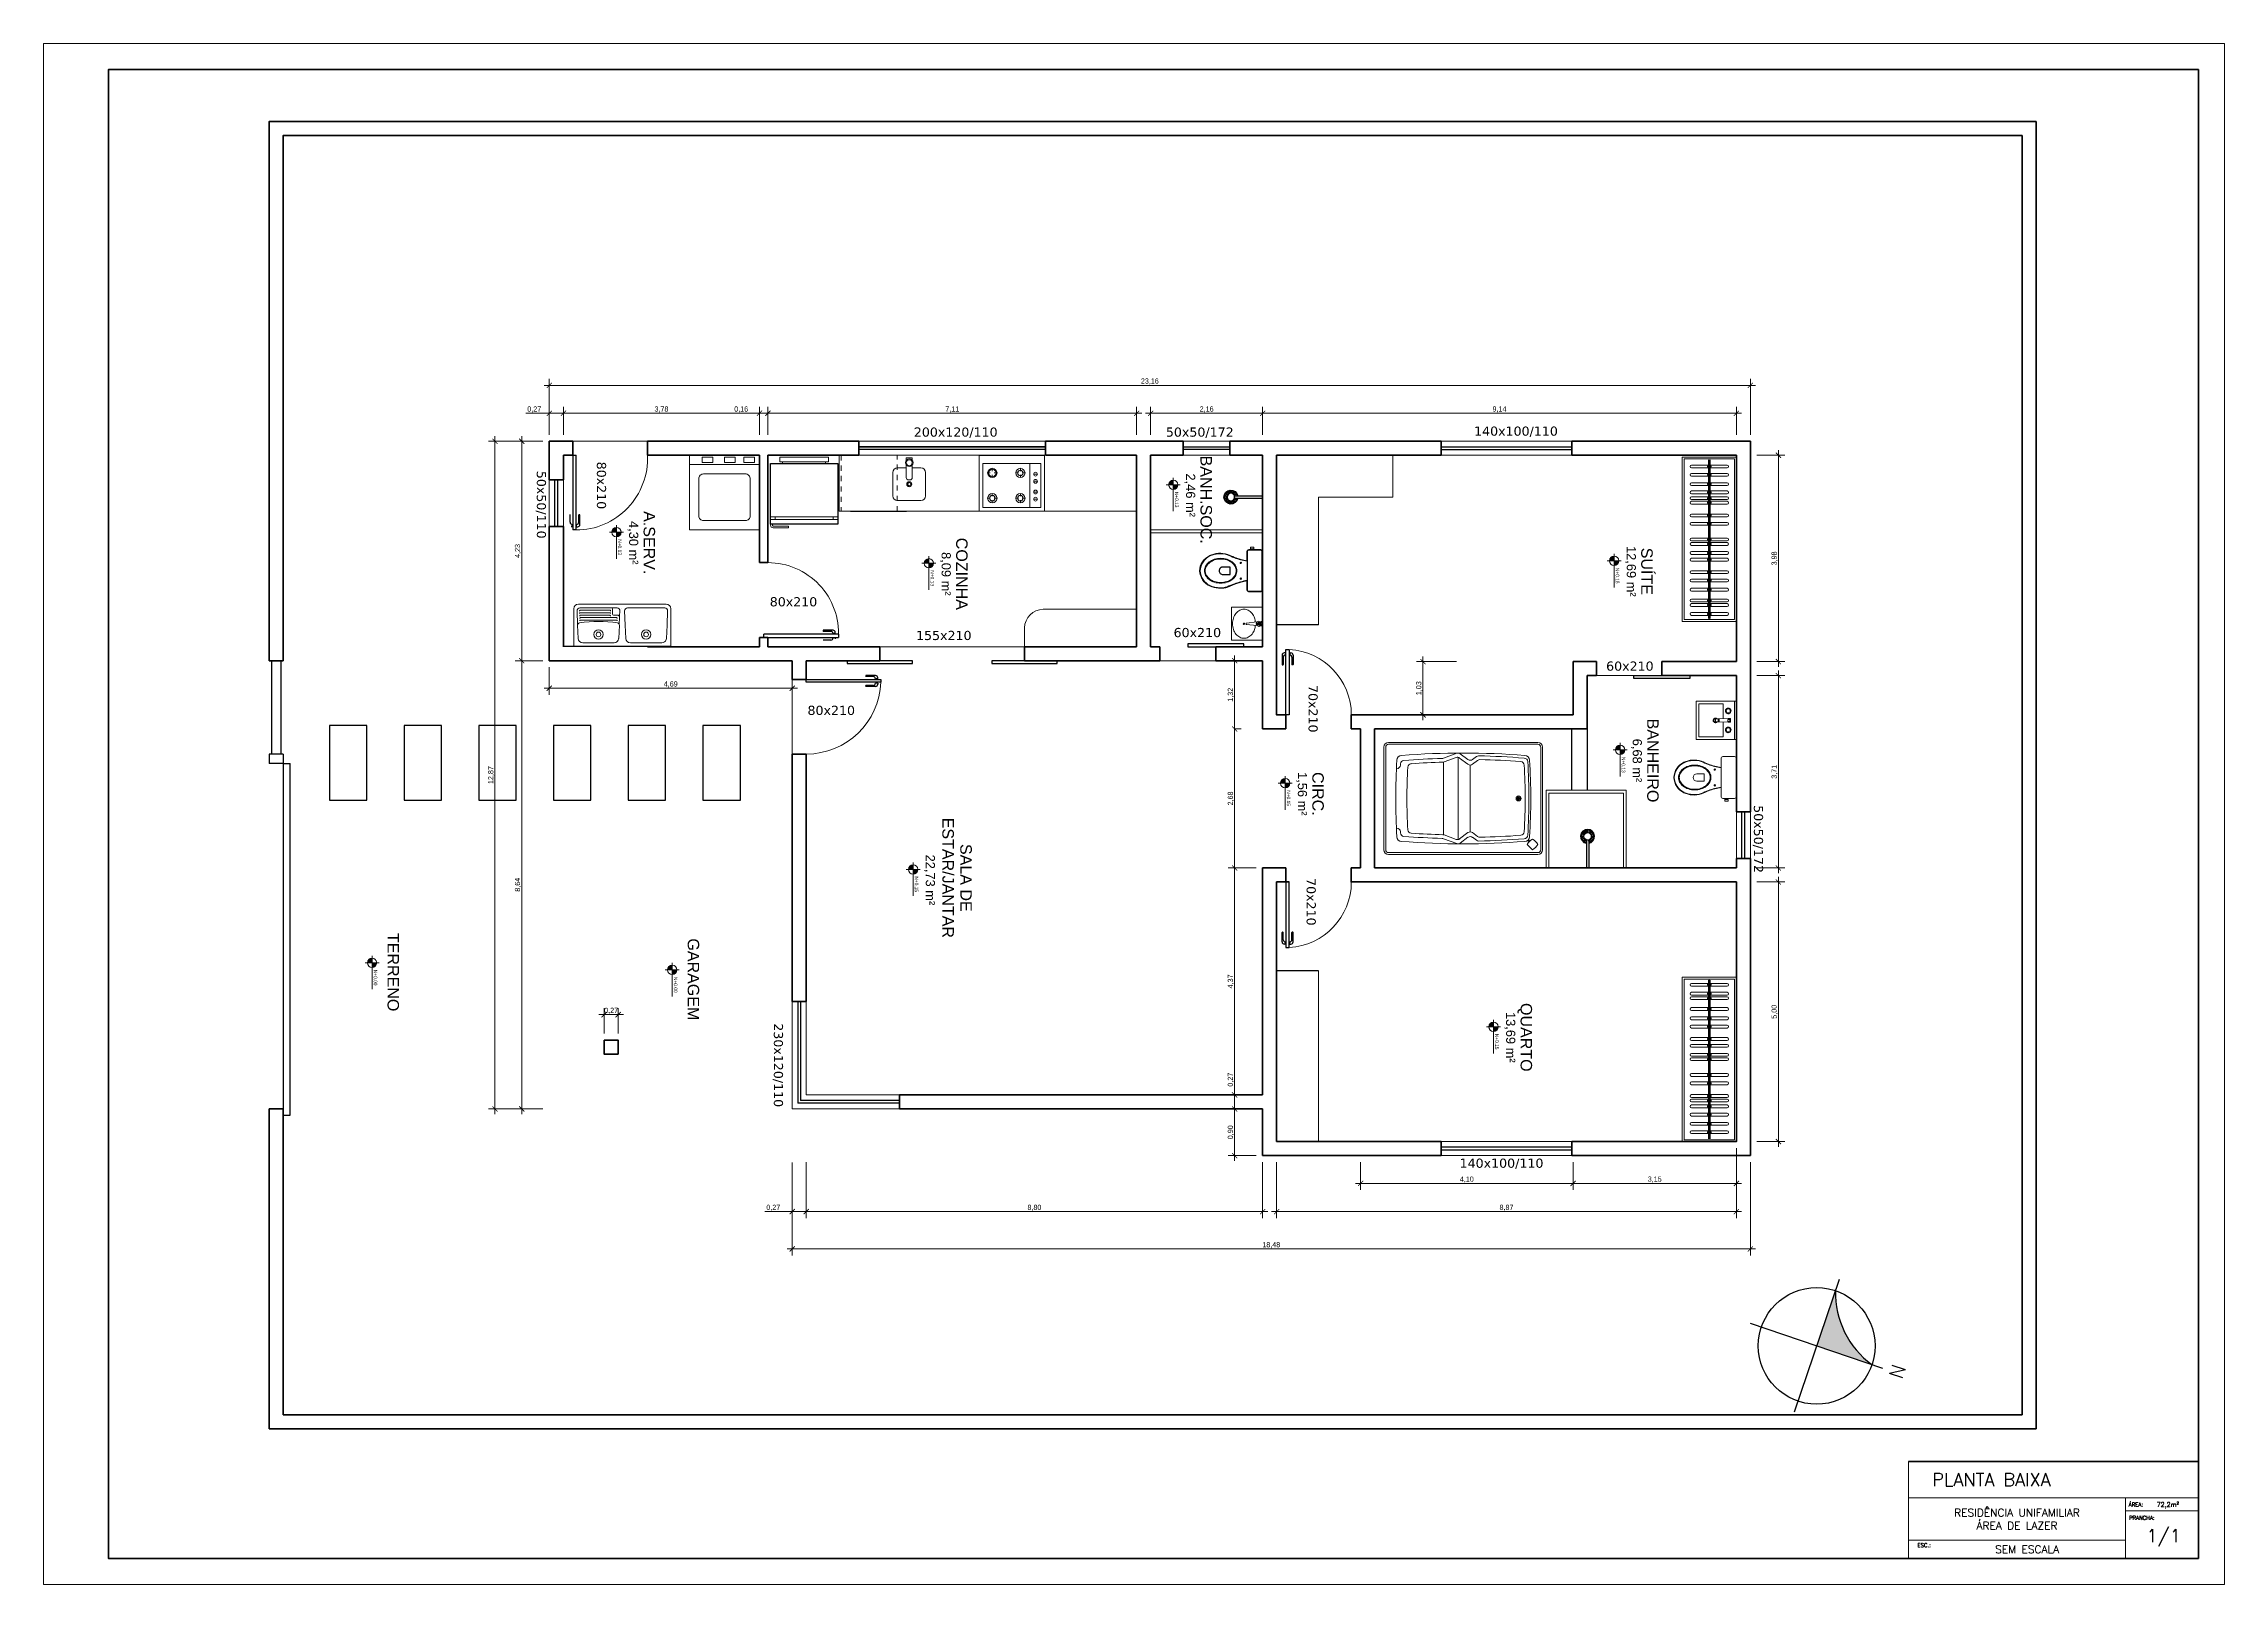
# Model space of a CAD drawing. Header units: millimetres. Extents: x 1509.2 to 1551.3, y 877.7 to 907.4.
import ezdxf

# ---------------------------------------------------------------- set-up
doc = ezdxf.new("R2010")
doc.units = ezdxf.units.MM
doc.linetypes.add('ACAD_ISO02W100', pattern=[15, 12, -3])
doc.linetypes.add('ACAD_ISO10W100', pattern=[18, 12, -3, 0, -3])
for name, color, linetype, lineweight in [('0.05', 8, 'Continuous', 5), ('0.13', 6, 'Continuous', 13), ('0.20', 7, 'Continuous', 20), ('0.30', 2, 'Continuous', 30), ('0.40', 3, 'Continuous', 40), ('0.60', 4, 'Continuous', 60), ('1.00', 5, 'Continuous', 100), ('cotas', 6, 'Continuous', 9), ('texto', 3, 'Continuous', 25)]:
    doc.layers.add(name, color=color, linetype=linetype, lineweight=lineweight)
doc.layers.add('LOUCAS', color=7, linetype='Continuous')
doc.styles.add('100X1', font='ROMANS', dxfattribs={"height": 0.25})
doc.styles.add('REGUA100', font='romans.shx', dxfattribs={"height": 2.5})
doc.styles.add('REGUA60', font='romans.shx', dxfattribs={"height": 1.5})
doc.styles.add('ROMANS', font='romans.shx')
doc.dimstyles.new('COTA 02', dxfattribs={"dimtxt": 0.1, "dimasz": 0.1, "dimexe": 1.25, "dimexo": 0.625, "dimtad": 1, "dimzin": 4, "dimtxsty": 'Standard', "dimblk": 'ARCHTICK', "dimcen": 0.09, "dimdle": 0.1, "dimclrd": 256, "dimclre": 256, "dimclrt": 256, "dimadec": 0, "dimazin": 0, "dimtfac": 1, "dimtmove": 1, "dimatfit": 3, "dimldrblk": 'ARCHTICK', "dimfxl": 1, "dimlwd": -1, "dimlwe": -1, "dimarcsym": 0})

# ---------------------------------------------------------------- blocks, each defined once
blk = doc.blocks.new('CHUVEI')
at = {"layer": 'LOUCAS'}
for p, q in [((0.069, -0.069), (-0.233, -0.069)), ((0.069, -0.094), (-0.233, -0.094)), ((0.061, -0.069), (0.042, -0.064)), ((0.042, -0.099), (0.061, -0.094)), ((0.073, -0.061), (0.049, -0.047)), ((0.049, -0.115), (0.073, -0.101)), ((0.079, -0.053), (0.06, -0.033)), ((0.06, -0.129), (0.079, -0.109)), ((0.087, -0.046), (0.074, -0.023)), ((0.074, -0.14), (0.087, -0.116)), ((0.097, -0.042), (0.09, -0.016)), ((0.09, -0.146), (0.097, -0.12)), ((0.107, -0.041), (0.107, -0.014)), ((0.107, -0.149), (0.107, -0.121)), ((0.118, -0.042), (0.125, -0.016)), ((0.125, -0.146), (0.118, -0.12)), ((0.127, -0.046), (0.141, -0.023)), ((0.141, -0.14), (0.127, -0.116)), ((0.136, -0.053), (0.155, -0.033)), ((0.155, -0.129), (0.136, -0.109)), ((0.142, -0.061), (0.166, -0.047)), ((0.166, -0.115), (0.142, -0.101)), ((0.146, -0.071), (0.173, -0.064)), ((0.173, -0.099), (0.146, -0.091)), ((0.147, -0.081), (0.175, -0.081))]:
    blk.add_line(p, q, dxfattribs=at)
blk.add_circle((0.107, -0.081), 0.04, dxfattribs=at)
for radius, start, end in [(0.075, 189.5941, 170.4059), (0.0675, 190.6719, 169.3281)]:
    blk.add_arc((0.107, -0.081), radius, start, end, dxfattribs=at)
blk = doc.blocks.new('cabide-individual')
for p, q in [((0, 0.01), (-0.18, 0.01)), ((-0.005, 0), (0.025, 0)), ((0.02, 0.01), (0.2, 0.01)), ((-0.18, -0.02), (0, -0.02)), ((0.025, -0.01), (-0.005, -0.01)), ((0.2, -0.02), (0.02, -0.02))]:
    blk.add_line(p, q)
for centre, radius, start, end in [((-0.18, -0.005), 0.015, 90, 270), ((-0.005, -0.005), 0.005, 90, 270), ((0.025, -0.005), 0.005, 270, 90), ((0.2, -0.005), 0.015, 270, 90)]:
    blk.add_arc(centre, radius, start, end)
blk = doc.blocks.new('_ArchTick')
at = {"color": 0, "linetype": 'ByBlock', "const_width": 0.15}
blk.add_lwpolyline([(-0.5, -0.5), (0.5, 0.5)], dxfattribs=at)
blk = doc.blocks.new('*D40')
at = {"layer": '0.13', "transparency": 16777216}
for p, q in [((1518.463, 899.874), (1518.463, 895.444)), ((1518.869, 899.774), (1518.338, 899.774)), ((1518.869, 895.544), (1518.338, 895.544))]:
    blk.add_line(p, q, dxfattribs=at)
at = {"layer": 'Defpoints', "color": 0, "linetype": 'ACAD_ISO10W100', "transparency": 16777216}
for p in [(1518.994, 899.774), (1518.463, 895.544), (1518.994, 895.544)]:
    blk.add_point(p, dxfattribs=at)
at = {"layer": '0.13', "linetype": 'ACAD_ISO10W100', "transparency": 16777216, "xscale": 0.1, "yscale": 0.1, "zscale": 0.1}
for p, rotation in [((1518.463, 899.774), 90), ((1518.463, 895.544), 270)]:
    blk.add_blockref('_ArchTick', p, dxfattribs=dict(at, rotation=rotation))
at = {"layer": '0.13', "color": 7, "linetype": 'ACAD_ISO10W100', "transparency": 16777216, "insert": (1518.39, 897.659), "char_height": 0.1, "attachment_point": 5, "rotation": 90}
blk.add_mtext('4,23', dxfattribs=at)
blk = doc.blocks.new('*D41')
at = {"layer": '0.13', "transparency": 16777216}
for p, q in [((1518.869, 895.544), (1518.338, 895.544)), ((1518.463, 895.644), (1518.463, 886.804)), ((1518.869, 886.904), (1518.338, 886.904))]:
    blk.add_line(p, q, dxfattribs=at)
at = {"layer": 'Defpoints', "color": 0, "linetype": 'ACAD_ISO10W100', "transparency": 16777216}
for p in [(1518.994, 895.544), (1518.463, 886.904), (1518.994, 886.904)]:
    blk.add_point(p, dxfattribs=at)
at = {"layer": '0.13', "linetype": 'ACAD_ISO10W100', "transparency": 16777216, "xscale": 0.1, "yscale": 0.1, "zscale": 0.1}
for p, rotation in [((1518.463, 895.544), 90), ((1518.463, 886.904), 270)]:
    blk.add_blockref('_ArchTick', p, dxfattribs=dict(at, rotation=rotation))
at = {"layer": '0.13', "color": 7, "linetype": 'ACAD_ISO10W100', "transparency": 16777216, "insert": (1518.39, 891.224), "char_height": 0.1, "attachment_point": 5, "rotation": 90}
blk.add_mtext('8,64', dxfattribs=at)
blk = doc.blocks.new('*D42')
at = {"layer": '0.13', "transparency": 16777216}
for p, q in [((1532.624, 895.544), (1532.084, 895.544)), ((1532.209, 895.644), (1532.209, 894.128)), ((1532.209, 894.228), (1532.334, 894.228))]:
    blk.add_line(p, q, dxfattribs=at)
at = {"layer": 'Defpoints', "color": 0, "linetype": 'ACAD_ISO10W100', "transparency": 16777216}
for p in [(1532.749, 895.544), (1532.209, 894.228), (1532.209, 894.228)]:
    blk.add_point(p, dxfattribs=at)
at = {"layer": '0.13', "linetype": 'ACAD_ISO10W100', "transparency": 16777216, "xscale": 0.1, "yscale": 0.1, "zscale": 0.1}
for p, rotation in [((1532.209, 895.544), 90), ((1532.209, 894.228), 270)]:
    blk.add_blockref('_ArchTick', p, dxfattribs=dict(at, rotation=rotation))
at = {"layer": '0.13', "color": 7, "linetype": 'ACAD_ISO10W100', "transparency": 16777216, "insert": (1532.136, 894.886), "char_height": 0.1, "attachment_point": 5, "rotation": 90}
blk.add_mtext('1,32', dxfattribs=at)
blk = doc.blocks.new('*D43')
at = {"layer": '0.13', "transparency": 16777216}
for p, q in [((1532.209, 894.328), (1532.209, 891.448)), ((1532.209, 894.228), (1532.334, 894.228)), ((1532.624, 891.548), (1532.084, 891.548))]:
    blk.add_line(p, q, dxfattribs=at)
at = {"layer": 'Defpoints', "color": 0, "linetype": 'ACAD_ISO10W100', "transparency": 16777216}
for p in [(1532.209, 894.228), (1532.209, 891.548), (1532.749, 891.548)]:
    blk.add_point(p, dxfattribs=at)
at = {"layer": '0.13', "linetype": 'ACAD_ISO10W100', "transparency": 16777216, "xscale": 0.1, "yscale": 0.1, "zscale": 0.1}
for p, rotation in [((1532.209, 894.228), 90), ((1532.209, 891.548), 270)]:
    blk.add_blockref('_ArchTick', p, dxfattribs=dict(at, rotation=rotation))
at = {"layer": '0.13', "color": 7, "linetype": 'ACAD_ISO10W100', "transparency": 16777216, "insert": (1532.136, 892.888), "char_height": 0.1, "attachment_point": 5, "rotation": 90}
blk.add_mtext('2,68', dxfattribs=at)
blk = doc.blocks.new('*D44')
at = {"layer": '0.13', "transparency": 16777216}
for p, q in [((1532.624, 891.548), (1532.084, 891.548)), ((1532.209, 891.648), (1532.209, 887.074)), ((1532.624, 887.174), (1532.084, 887.174))]:
    blk.add_line(p, q, dxfattribs=at)
at = {"layer": 'Defpoints', "color": 0, "linetype": 'ACAD_ISO10W100', "transparency": 16777216}
for p in [(1532.749, 891.548), (1532.209, 887.174), (1532.749, 887.174)]:
    blk.add_point(p, dxfattribs=at)
at = {"layer": '0.13', "linetype": 'ACAD_ISO10W100', "transparency": 16777216, "xscale": 0.1, "yscale": 0.1, "zscale": 0.1}
for p, rotation in [((1532.209, 891.548), 90), ((1532.209, 887.174), 270)]:
    blk.add_blockref('_ArchTick', p, dxfattribs=dict(at, rotation=rotation))
at = {"layer": '0.13', "color": 7, "linetype": 'ACAD_ISO10W100', "transparency": 16777216, "insert": (1532.136, 889.361), "char_height": 0.1, "attachment_point": 5, "rotation": 90}
blk.add_mtext('4,37', dxfattribs=at)
blk = doc.blocks.new('*D45')
at = {"layer": '0.13', "transparency": 16777216}
for p, q in [((1532.624, 886.904), (1532.084, 886.904)), ((1532.209, 887.004), (1532.209, 885.904)), ((1532.624, 886.004), (1532.084, 886.004))]:
    blk.add_line(p, q, dxfattribs=at)
at = {"layer": 'Defpoints', "color": 0, "linetype": 'ACAD_ISO10W100', "transparency": 16777216}
for p in [(1532.749, 886.904), (1532.209, 886.004), (1532.749, 886.004)]:
    blk.add_point(p, dxfattribs=at)
at = {"layer": '0.13', "linetype": 'ACAD_ISO10W100', "transparency": 16777216, "xscale": 0.1, "yscale": 0.1, "zscale": 0.1}
for p, rotation in [((1532.209, 886.904), 90), ((1532.209, 886.004), 270)]:
    blk.add_blockref('_ArchTick', p, dxfattribs=dict(at, rotation=rotation))
at = {"layer": '0.13', "color": 7, "linetype": 'ACAD_ISO10W100', "transparency": 16777216, "insert": (1532.136, 886.454), "char_height": 0.1, "attachment_point": 5, "rotation": 90}
blk.add_mtext('0,90', dxfattribs=at)
blk = doc.blocks.new('*D46')
at = {"layer": '0.13', "transparency": 16777216}
for p, q in [((1532.209, 887.633), (1532.209, 887.174)), ((1532.209, 887.274), (1532.209, 886.804)), ((1532.624, 887.174), (1532.084, 887.174)), ((1532.624, 886.904), (1532.084, 886.904))]:
    blk.add_line(p, q, dxfattribs=at)
at = {"layer": 'Defpoints', "color": 0, "linetype": 'ACAD_ISO10W100', "transparency": 16777216}
for p in [(1532.209, 886.904), (1532.749, 887.174), (1532.749, 886.904)]:
    blk.add_point(p, dxfattribs=at)
at = {"layer": '0.13', "linetype": 'ACAD_ISO10W100', "transparency": 16777216, "xscale": 0.1, "yscale": 0.1, "zscale": 0.1}
for p, rotation in [((1532.209, 887.174), 90), ((1532.209, 886.904), 270)]:
    blk.add_blockref('_ArchTick', p, dxfattribs=dict(at, rotation=rotation))
at = {"layer": '0.13', "color": 7, "linetype": 'ACAD_ISO10W100', "transparency": 16777216, "insert": (1532.136, 887.468), "char_height": 0.1, "attachment_point": 5, "rotation": 90}
blk.add_mtext('0,27', dxfattribs=at)
blk = doc.blocks.new('*D47')
at = {"layer": '0.13', "transparency": 16777216}
for p, q in [((1517.947, 899.874), (1517.947, 886.804)), ((1518.869, 899.774), (1517.822, 899.774)), ((1518.869, 886.904), (1517.822, 886.904))]:
    blk.add_line(p, q, dxfattribs=at)
at = {"layer": 'Defpoints', "color": 0, "linetype": 'ACAD_ISO10W100', "transparency": 16777216}
for p in [(1518.994, 899.774), (1517.947, 886.904), (1518.994, 886.904)]:
    blk.add_point(p, dxfattribs=at)
at = {"layer": '0.13', "linetype": 'ACAD_ISO10W100', "transparency": 16777216, "xscale": 0.1, "yscale": 0.1, "zscale": 0.1}
for p, rotation in [((1517.947, 899.774), 90), ((1517.947, 886.904), 270)]:
    blk.add_blockref('_ArchTick', p, dxfattribs=dict(at, rotation=rotation))
at = {"layer": '0.13', "color": 7, "linetype": 'ACAD_ISO10W100', "transparency": 16777216, "insert": (1517.874, 893.339), "char_height": 0.1, "attachment_point": 5, "rotation": 90}
blk.add_mtext('12,87', dxfattribs=at)
blk = doc.blocks.new('*D48')
at = {"layer": '0.13', "transparency": 16777216}
for p, q in [((1518.539, 900.313), (1518.994, 900.313)), ((1518.894, 900.313), (1519.368, 900.313)), ((1518.994, 899.899), (1518.994, 900.438)), ((1519.268, 899.899), (1519.268, 900.438))]:
    blk.add_line(p, q, dxfattribs=at)
at = {"layer": 'Defpoints', "color": 0, "linetype": 'ACAD_ISO10W100', "transparency": 16777216}
for p in [(1519.268, 900.313), (1518.994, 899.774), (1519.268, 899.774)]:
    blk.add_point(p, dxfattribs=at)
at = {"layer": '0.13', "linetype": 'ACAD_ISO10W100', "transparency": 16777216, "xscale": 0.1, "yscale": 0.1, "zscale": 0.1, "rotation": 180}
blk.add_blockref('_ArchTick', (1518.994, 900.313), dxfattribs=at)
at = {"layer": '0.13', "linetype": 'ACAD_ISO10W100', "transparency": 16777216, "xscale": 0.1, "yscale": 0.1, "zscale": 0.1}
blk.add_blockref('_ArchTick', (1519.268, 900.313), dxfattribs=at)
at = {"layer": '0.13', "color": 7, "linetype": 'ACAD_ISO10W100', "transparency": 16777216, "insert": (1518.704, 900.386), "char_height": 0.1, "attachment_point": 5}
blk.add_mtext('0,27', dxfattribs=at)
blk = doc.blocks.new('*D49')
at = {"layer": '0.13', "transparency": 16777216}
for p, q in [((1519.168, 900.313), (1523.147, 900.313)), ((1519.268, 899.899), (1519.268, 900.438)), ((1523.047, 899.899), (1523.047, 900.438))]:
    blk.add_line(p, q, dxfattribs=at)
at = {"layer": 'Defpoints', "color": 0, "linetype": 'ACAD_ISO10W100', "transparency": 16777216}
for p in [(1523.047, 900.313), (1519.268, 899.774), (1523.047, 899.774)]:
    blk.add_point(p, dxfattribs=at)
at = {"layer": '0.13', "linetype": 'ACAD_ISO10W100', "transparency": 16777216, "xscale": 0.1, "yscale": 0.1, "zscale": 0.1, "rotation": 180}
blk.add_blockref('_ArchTick', (1519.268, 900.313), dxfattribs=at)
at = {"layer": '0.13', "linetype": 'ACAD_ISO10W100', "transparency": 16777216, "xscale": 0.1, "yscale": 0.1, "zscale": 0.1}
blk.add_blockref('_ArchTick', (1523.047, 900.313), dxfattribs=at)
at = {"layer": '0.13', "color": 7, "linetype": 'ACAD_ISO10W100', "transparency": 16777216, "insert": (1521.157, 900.386), "char_height": 0.1, "attachment_point": 5}
blk.add_mtext('3,78', dxfattribs=at)
blk = doc.blocks.new('*D50')
at = {"layer": '0.13', "transparency": 16777216}
for p, q in [((1522.546, 900.313), (1523.047, 900.313)), ((1522.947, 900.313), (1523.309, 900.313)), ((1523.047, 899.899), (1523.047, 900.438)), ((1523.209, 899.899), (1523.209, 900.438))]:
    blk.add_line(p, q, dxfattribs=at)
at = {"layer": 'Defpoints', "color": 0, "linetype": 'ACAD_ISO10W100', "transparency": 16777216}
for p in [(1523.209, 900.313), (1523.047, 899.774), (1523.209, 899.774)]:
    blk.add_point(p, dxfattribs=at)
at = {"layer": '0.13', "linetype": 'ACAD_ISO10W100', "transparency": 16777216, "xscale": 0.1, "yscale": 0.1, "zscale": 0.1, "rotation": 180}
blk.add_blockref('_ArchTick', (1523.047, 900.313), dxfattribs=at)
at = {"layer": '0.13', "linetype": 'ACAD_ISO10W100', "transparency": 16777216, "xscale": 0.1, "yscale": 0.1, "zscale": 0.1}
blk.add_blockref('_ArchTick', (1523.209, 900.313), dxfattribs=at)
at = {"layer": '0.13', "color": 7, "linetype": 'ACAD_ISO10W100', "transparency": 16777216, "insert": (1522.694, 900.386), "char_height": 0.1, "attachment_point": 5}
blk.add_mtext('0,16', dxfattribs=at)
blk = doc.blocks.new('*D51')
at = {"layer": '0.13', "transparency": 16777216}
for p, q in [((1523.109, 900.313), (1530.419, 900.313)), ((1523.209, 899.899), (1523.209, 900.438)), ((1530.319, 899.899), (1530.319, 900.438))]:
    blk.add_line(p, q, dxfattribs=at)
at = {"layer": 'Defpoints', "color": 0, "linetype": 'ACAD_ISO10W100', "transparency": 16777216}
for p in [(1530.319, 900.313), (1523.209, 899.774), (1530.319, 899.774)]:
    blk.add_point(p, dxfattribs=at)
at = {"layer": '0.13', "linetype": 'ACAD_ISO10W100', "transparency": 16777216, "xscale": 0.1, "yscale": 0.1, "zscale": 0.1, "rotation": 180}
blk.add_blockref('_ArchTick', (1523.209, 900.313), dxfattribs=at)
at = {"layer": '0.13', "linetype": 'ACAD_ISO10W100', "transparency": 16777216, "xscale": 0.1, "yscale": 0.1, "zscale": 0.1}
blk.add_blockref('_ArchTick', (1530.319, 900.313), dxfattribs=at)
at = {"layer": '0.13', "color": 7, "linetype": 'ACAD_ISO10W100', "transparency": 16777216, "insert": (1526.764, 900.386), "char_height": 0.1, "attachment_point": 5}
blk.add_mtext('7,11', dxfattribs=at)
blk = doc.blocks.new('*D52')
at = {"layer": '0.13', "transparency": 16777216}
for p, q in [((1530.489, 900.313), (1532.849, 900.313)), ((1530.589, 899.899), (1530.589, 900.438)), ((1532.749, 899.899), (1532.749, 900.438))]:
    blk.add_line(p, q, dxfattribs=at)
at = {"layer": 'Defpoints', "color": 0, "linetype": 'ACAD_ISO10W100', "transparency": 16777216}
for p in [(1532.749, 900.313), (1530.589, 899.774), (1532.749, 899.774)]:
    blk.add_point(p, dxfattribs=at)
at = {"layer": '0.13', "linetype": 'ACAD_ISO10W100', "transparency": 16777216, "xscale": 0.1, "yscale": 0.1, "zscale": 0.1, "rotation": 180}
blk.add_blockref('_ArchTick', (1530.589, 900.313), dxfattribs=at)
at = {"layer": '0.13', "linetype": 'ACAD_ISO10W100', "transparency": 16777216, "xscale": 0.1, "yscale": 0.1, "zscale": 0.1}
blk.add_blockref('_ArchTick', (1532.749, 900.313), dxfattribs=at)
at = {"layer": '0.13', "color": 7, "linetype": 'ACAD_ISO10W100', "transparency": 16777216, "insert": (1531.669, 900.386), "char_height": 0.1, "attachment_point": 5}
blk.add_mtext('2,16', dxfattribs=at)
blk = doc.blocks.new('*D53')
at = {"layer": '0.13', "transparency": 16777216}
for p, q in [((1532.649, 900.313), (1541.984, 900.313)), ((1532.749, 899.899), (1532.749, 900.438)), ((1541.884, 899.899), (1541.884, 900.438))]:
    blk.add_line(p, q, dxfattribs=at)
at = {"layer": 'Defpoints', "color": 0, "linetype": 'ACAD_ISO10W100', "transparency": 16777216}
for p in [(1541.884, 900.313), (1532.749, 899.774), (1541.884, 899.774)]:
    blk.add_point(p, dxfattribs=at)
at = {"layer": '0.13', "linetype": 'ACAD_ISO10W100', "transparency": 16777216, "xscale": 0.1, "yscale": 0.1, "zscale": 0.1, "rotation": 180}
blk.add_blockref('_ArchTick', (1532.749, 900.313), dxfattribs=at)
at = {"layer": '0.13', "linetype": 'ACAD_ISO10W100', "transparency": 16777216, "xscale": 0.1, "yscale": 0.1, "zscale": 0.1}
blk.add_blockref('_ArchTick', (1541.884, 900.313), dxfattribs=at)
at = {"layer": '0.13', "color": 7, "linetype": 'ACAD_ISO10W100', "transparency": 16777216, "insert": (1537.316, 900.386), "char_height": 0.1, "attachment_point": 5}
blk.add_mtext('9,14', dxfattribs=at)
blk = doc.blocks.new('*D54')
at = {"layer": '0.13', "transparency": 16777216}
for p, q in [((1518.894, 900.851), (1542.254, 900.851)), ((1518.994, 899.899), (1518.994, 900.976)), ((1542.154, 899.899), (1542.154, 900.976))]:
    blk.add_line(p, q, dxfattribs=at)
at = {"layer": 'Defpoints', "color": 0, "linetype": 'ACAD_ISO10W100', "transparency": 16777216}
for p in [(1542.154, 900.851), (1518.994, 899.774), (1542.154, 899.774)]:
    blk.add_point(p, dxfattribs=at)
at = {"layer": '0.13', "linetype": 'ACAD_ISO10W100', "transparency": 16777216, "xscale": 0.1, "yscale": 0.1, "zscale": 0.1, "rotation": 180}
blk.add_blockref('_ArchTick', (1518.994, 900.851), dxfattribs=at)
at = {"layer": '0.13', "linetype": 'ACAD_ISO10W100', "transparency": 16777216, "xscale": 0.1, "yscale": 0.1, "zscale": 0.1}
blk.add_blockref('_ArchTick', (1542.154, 900.851), dxfattribs=at)
at = {"layer": '0.13', "color": 7, "linetype": 'ACAD_ISO10W100', "transparency": 16777216, "insert": (1530.574, 900.925), "char_height": 0.1, "attachment_point": 5}
blk.add_mtext('23,16', dxfattribs=at)
blk = doc.blocks.new('*D55')
at = {"layer": '0.13', "transparency": 16777216}
for p, q in [((1542.279, 899.504), (1542.819, 899.504)), ((1542.694, 899.604), (1542.694, 895.426)), ((1542.279, 895.526), (1542.819, 895.526))]:
    blk.add_line(p, q, dxfattribs=at)
at = {"layer": 'Defpoints', "color": 0, "linetype": 'ACAD_ISO10W100', "transparency": 16777216}
for p in [(1542.154, 899.504), (1542.154, 895.526), (1542.694, 895.526)]:
    blk.add_point(p, dxfattribs=at)
at = {"layer": '0.13', "linetype": 'ACAD_ISO10W100', "transparency": 16777216, "xscale": 0.1, "yscale": 0.1, "zscale": 0.1}
for p, rotation in [((1542.694, 899.504), 90), ((1542.694, 895.526), 270)]:
    blk.add_blockref('_ArchTick', p, dxfattribs=dict(at, rotation=rotation))
at = {"layer": '0.13', "color": 7, "linetype": 'ACAD_ISO10W100', "transparency": 16777216, "insert": (1542.621, 897.515), "char_height": 0.1, "attachment_point": 5, "rotation": 90}
blk.add_mtext('3,98', dxfattribs=at)
blk = doc.blocks.new('*D56')
at = {"layer": '0.13', "transparency": 16777216}
for p, q in [((1542.279, 895.256), (1542.819, 895.256)), ((1542.694, 895.356), (1542.694, 891.448)), ((1542.279, 891.548), (1542.819, 891.548))]:
    blk.add_line(p, q, dxfattribs=at)
at = {"layer": 'Defpoints', "color": 0, "linetype": 'ACAD_ISO10W100', "transparency": 16777216}
for p in [(1542.154, 895.256), (1542.154, 891.548), (1542.694, 891.548)]:
    blk.add_point(p, dxfattribs=at)
at = {"layer": '0.13', "linetype": 'ACAD_ISO10W100', "transparency": 16777216, "xscale": 0.1, "yscale": 0.1, "zscale": 0.1}
for p, rotation in [((1542.694, 895.256), 90), ((1542.694, 891.548), 270)]:
    blk.add_blockref('_ArchTick', p, dxfattribs=dict(at, rotation=rotation))
at = {"layer": '0.13', "color": 7, "linetype": 'ACAD_ISO10W100', "transparency": 16777216, "insert": (1542.621, 893.402), "char_height": 0.1, "attachment_point": 5, "rotation": 90}
blk.add_mtext('3,71', dxfattribs=at)
blk = doc.blocks.new('*D57')
at = {"layer": '0.13', "transparency": 16777216}
for p, q in [((1542.279, 891.278), (1542.819, 891.278)), ((1542.694, 891.378), (1542.694, 886.174)), ((1542.279, 886.274), (1542.819, 886.274))]:
    blk.add_line(p, q, dxfattribs=at)
at = {"layer": 'Defpoints', "color": 0, "linetype": 'ACAD_ISO10W100', "transparency": 16777216}
for p in [(1542.154, 891.278), (1542.154, 886.274), (1542.694, 886.274)]:
    blk.add_point(p, dxfattribs=at)
at = {"layer": '0.13', "linetype": 'ACAD_ISO10W100', "transparency": 16777216, "xscale": 0.1, "yscale": 0.1, "zscale": 0.1}
for p, rotation in [((1542.694, 891.278), 90), ((1542.694, 886.274), 270)]:
    blk.add_blockref('_ArchTick', p, dxfattribs=dict(at, rotation=rotation))
at = {"layer": '0.13', "color": 7, "linetype": 'ACAD_ISO10W100', "transparency": 16777216, "insert": (1542.621, 888.776), "char_height": 0.1, "attachment_point": 5, "rotation": 90}
blk.add_mtext('5,00', dxfattribs=at)
blk = doc.blocks.new('*D58')
at = {"layer": '0.13', "transparency": 16777216}
for p, q in [((1538.734, 885.879), (1538.734, 885.342)), ((1541.884, 885.879), (1541.884, 885.342)), ((1541.984, 885.467), (1538.634, 885.467))]:
    blk.add_line(p, q, dxfattribs=at)
at = {"layer": 'Defpoints', "color": 0, "linetype": 'ACAD_ISO10W100', "transparency": 16777216}
for p in [(1538.734, 886.004), (1541.884, 886.004), (1538.734, 885.467)]:
    blk.add_point(p, dxfattribs=at)
at = {"layer": '0.13', "linetype": 'ACAD_ISO10W100', "transparency": 16777216, "xscale": 0.1, "yscale": 0.1, "zscale": 0.1, "rotation": 180}
blk.add_blockref('_ArchTick', (1538.734, 885.467), dxfattribs=at)
at = {"layer": '0.13', "linetype": 'ACAD_ISO10W100', "transparency": 16777216, "xscale": 0.1, "yscale": 0.1, "zscale": 0.1}
blk.add_blockref('_ArchTick', (1541.884, 885.467), dxfattribs=at)
at = {"layer": '0.13', "color": 7, "linetype": 'ACAD_ISO10W100', "transparency": 16777216, "insert": (1540.309, 885.541), "char_height": 0.1, "attachment_point": 5}
blk.add_mtext('3,15', dxfattribs=at)
blk = doc.blocks.new('*D59')
at = {"layer": '0.13', "transparency": 16777216}
for p, q in [((1534.639, 885.879), (1534.639, 885.342)), ((1538.734, 885.879), (1538.734, 885.342)), ((1538.834, 885.467), (1534.539, 885.467))]:
    blk.add_line(p, q, dxfattribs=at)
at = {"layer": 'Defpoints', "color": 0, "linetype": 'ACAD_ISO10W100', "transparency": 16777216}
for p in [(1534.639, 886.004), (1538.734, 886.004), (1534.639, 885.467)]:
    blk.add_point(p, dxfattribs=at)
at = {"layer": '0.13', "linetype": 'ACAD_ISO10W100', "transparency": 16777216, "xscale": 0.1, "yscale": 0.1, "zscale": 0.1, "rotation": 180}
blk.add_blockref('_ArchTick', (1534.639, 885.467), dxfattribs=at)
at = {"layer": '0.13', "linetype": 'ACAD_ISO10W100', "transparency": 16777216, "xscale": 0.1, "yscale": 0.1, "zscale": 0.1}
blk.add_blockref('_ArchTick', (1538.734, 885.467), dxfattribs=at)
at = {"layer": '0.13', "color": 7, "linetype": 'ACAD_ISO10W100', "transparency": 16777216, "insert": (1536.686, 885.541), "char_height": 0.1, "attachment_point": 5}
blk.add_mtext('4,10', dxfattribs=at)
blk = doc.blocks.new('*D60')
at = {"layer": '0.13', "transparency": 16777216}
for p, q in [((1541.884, 886.149), (1541.884, 884.799)), ((1533.019, 885.879), (1533.019, 884.799)), ((1532.919, 884.924), (1541.984, 884.924))]:
    blk.add_line(p, q, dxfattribs=at)
at = {"layer": 'Defpoints', "color": 0, "linetype": 'ACAD_ISO10W100', "transparency": 16777216}
for p in [(1533.019, 886.004), (1541.884, 886.274), (1541.884, 884.924)]:
    blk.add_point(p, dxfattribs=at)
at = {"layer": '0.13', "linetype": 'ACAD_ISO10W100', "transparency": 16777216, "xscale": 0.1, "yscale": 0.1, "zscale": 0.1, "rotation": 180}
blk.add_blockref('_ArchTick', (1533.019, 884.924), dxfattribs=at)
at = {"layer": '0.13', "linetype": 'ACAD_ISO10W100', "transparency": 16777216, "xscale": 0.1, "yscale": 0.1, "zscale": 0.1}
blk.add_blockref('_ArchTick', (1541.884, 884.924), dxfattribs=at)
at = {"layer": '0.13', "color": 7, "linetype": 'ACAD_ISO10W100', "transparency": 16777216, "insert": (1537.451, 884.997), "char_height": 0.1, "attachment_point": 5}
blk.add_mtext('8,87', dxfattribs=at)
blk = doc.blocks.new('*D61')
at = {"layer": '0.13', "transparency": 16777216}
for p, q in [((1523.949, 885.879), (1523.949, 884.799)), ((1532.749, 885.879), (1532.749, 884.799)), ((1532.849, 884.924), (1523.849, 884.924))]:
    blk.add_line(p, q, dxfattribs=at)
at = {"layer": 'Defpoints', "color": 0, "linetype": 'ACAD_ISO10W100', "transparency": 16777216}
for p in [(1523.949, 886.004), (1532.749, 886.004), (1523.949, 884.924)]:
    blk.add_point(p, dxfattribs=at)
at = {"layer": '0.13', "linetype": 'ACAD_ISO10W100', "transparency": 16777216, "xscale": 0.1, "yscale": 0.1, "zscale": 0.1, "rotation": 180}
blk.add_blockref('_ArchTick', (1523.949, 884.924), dxfattribs=at)
at = {"layer": '0.13', "linetype": 'ACAD_ISO10W100', "transparency": 16777216, "xscale": 0.1, "yscale": 0.1, "zscale": 0.1}
blk.add_blockref('_ArchTick', (1532.749, 884.924), dxfattribs=at)
at = {"layer": '0.13', "color": 7, "linetype": 'ACAD_ISO10W100', "transparency": 16777216, "insert": (1528.349, 884.997), "char_height": 0.1, "attachment_point": 5}
blk.add_mtext('8,80', dxfattribs=at)
blk = doc.blocks.new('*D62')
at = {"layer": '0.13', "transparency": 16777216}
for p, q in [((1523.679, 885.871), (1523.679, 884.799)), ((1523.949, 885.879), (1523.949, 884.799)), ((1523.149, 884.924), (1523.679, 884.924)), ((1524.049, 884.924), (1523.579, 884.924))]:
    blk.add_line(p, q, dxfattribs=at)
at = {"layer": 'Defpoints', "color": 0, "linetype": 'ACAD_ISO10W100', "transparency": 16777216}
for p in [(1523.679, 885.996), (1523.949, 886.004), (1523.679, 884.924)]:
    blk.add_point(p, dxfattribs=at)
at = {"layer": '0.13', "linetype": 'ACAD_ISO10W100', "transparency": 16777216, "xscale": 0.1, "yscale": 0.1, "zscale": 0.1, "rotation": 180}
blk.add_blockref('_ArchTick', (1523.679, 884.924), dxfattribs=at)
at = {"layer": '0.13', "linetype": 'ACAD_ISO10W100', "transparency": 16777216, "xscale": 0.1, "yscale": 0.1, "zscale": 0.1}
blk.add_blockref('_ArchTick', (1523.949, 884.924), dxfattribs=at)
at = {"layer": '0.13', "color": 7, "linetype": 'ACAD_ISO10W100', "transparency": 16777216, "insert": (1523.314, 884.997), "char_height": 0.1, "attachment_point": 5}
blk.add_mtext('0,27', dxfattribs=at)
blk = doc.blocks.new('*D63')
at = {"layer": '0.13', "transparency": 16777216}
for p, q in [((1523.679, 885.871), (1523.679, 884.079)), ((1542.154, 885.879), (1542.154, 884.079)), ((1542.254, 884.204), (1523.579, 884.204))]:
    blk.add_line(p, q, dxfattribs=at)
at = {"layer": 'Defpoints', "color": 0, "linetype": 'ACAD_ISO10W100', "transparency": 16777216}
for p in [(1523.679, 885.996), (1542.154, 886.004), (1523.679, 884.204)]:
    blk.add_point(p, dxfattribs=at)
at = {"layer": '0.13', "linetype": 'ACAD_ISO10W100', "transparency": 16777216, "xscale": 0.1, "yscale": 0.1, "zscale": 0.1, "rotation": 180}
blk.add_blockref('_ArchTick', (1523.679, 884.204), dxfattribs=at)
at = {"layer": '0.13', "linetype": 'ACAD_ISO10W100', "transparency": 16777216, "xscale": 0.1, "yscale": 0.1, "zscale": 0.1}
blk.add_blockref('_ArchTick', (1542.154, 884.204), dxfattribs=at)
at = {"layer": '0.13', "color": 7, "linetype": 'ACAD_ISO10W100', "transparency": 16777216, "insert": (1532.916, 884.277), "char_height": 0.1, "attachment_point": 5}
blk.add_mtext('18,48', dxfattribs=at)
blk = doc.blocks.new('*D64')
at = {"layer": '0.13', "transparency": 16777216}
for p, q in [((1518.994, 895.419), (1518.994, 894.888)), ((1523.679, 895.419), (1523.679, 894.888)), ((1518.894, 895.013), (1523.779, 895.013))]:
    blk.add_line(p, q, dxfattribs=at)
at = {"layer": 'Defpoints', "color": 0, "linetype": 'ACAD_ISO10W100', "transparency": 16777216}
for p in [(1518.994, 895.544), (1523.679, 895.544), (1523.679, 895.013)]:
    blk.add_point(p, dxfattribs=at)
at = {"layer": '0.13', "linetype": 'ACAD_ISO10W100', "transparency": 16777216, "xscale": 0.1, "yscale": 0.1, "zscale": 0.1, "rotation": 180}
blk.add_blockref('_ArchTick', (1518.994, 895.013), dxfattribs=at)
at = {"layer": '0.13', "linetype": 'ACAD_ISO10W100', "transparency": 16777216, "xscale": 0.1, "yscale": 0.1, "zscale": 0.1}
blk.add_blockref('_ArchTick', (1523.679, 895.013), dxfattribs=at)
at = {"layer": '0.13', "color": 7, "linetype": 'ACAD_ISO10W100', "transparency": 16777216, "insert": (1521.336, 895.086), "char_height": 0.1, "attachment_point": 5}
blk.add_mtext('4,69', dxfattribs=at)
blk = doc.blocks.new('*D65')
at = {"layer": '0.13', "transparency": 16777216}
for p, q in [((1519.952, 888.721), (1520.422, 888.721)), ((1520.052, 888.357), (1520.052, 888.846)), ((1520.322, 888.357), (1520.322, 888.846))]:
    blk.add_line(p, q, dxfattribs=at)
at = {"layer": 'Defpoints', "color": 0, "linetype": 'ACAD_ISO10W100', "transparency": 16777216}
for p in [(1520.322, 888.721), (1520.052, 888.232), (1520.322, 888.232)]:
    blk.add_point(p, dxfattribs=at)
at = {"layer": '0.13', "linetype": 'ACAD_ISO10W100', "transparency": 16777216, "xscale": 0.1, "yscale": 0.1, "zscale": 0.1, "rotation": 180}
blk.add_blockref('_ArchTick', (1520.052, 888.721), dxfattribs=at)
at = {"layer": '0.13', "linetype": 'ACAD_ISO10W100', "transparency": 16777216, "xscale": 0.1, "yscale": 0.1, "zscale": 0.1}
blk.add_blockref('_ArchTick', (1520.322, 888.721), dxfattribs=at)
at = {"layer": '0.13', "color": 7, "linetype": 'ACAD_ISO10W100', "transparency": 16777216, "insert": (1520.187, 888.794), "char_height": 0.1, "attachment_point": 5}
blk.add_mtext('0,27', dxfattribs=at)
blk = doc.blocks.new('*D66')
at = {"layer": '0.13', "transparency": 16777216}
for p, q in [((1536.488, 895.526), (1535.716, 895.526)), ((1535.841, 895.626), (1535.841, 894.4)), ((1536.488, 894.5), (1535.716, 894.5))]:
    blk.add_line(p, q, dxfattribs=at)
at = {"layer": 'Defpoints', "color": 0, "linetype": 'ACAD_ISO10W100', "transparency": 16777216}
for p in [(1536.613, 895.526), (1535.841, 894.5), (1536.613, 894.5)]:
    blk.add_point(p, dxfattribs=at)
at = {"layer": '0.13', "linetype": 'ACAD_ISO10W100', "transparency": 16777216, "xscale": 0.1, "yscale": 0.1, "zscale": 0.1}
for p, rotation in [((1535.841, 895.526), 90), ((1535.841, 894.5), 270)]:
    blk.add_blockref('_ArchTick', p, dxfattribs=dict(at, rotation=rotation))
at = {"layer": '0.13', "color": 7, "linetype": 'ACAD_ISO10W100', "transparency": 16777216, "insert": (1535.768, 895.013), "char_height": 0.1, "attachment_point": 5, "rotation": 90}
blk.add_mtext('1,03', dxfattribs=at)
blk = doc.blocks.new('Norte3')
blk.add_hatch(color=256).paths.add_polyline_path([(0, 0), (0, 1.25, -0.245858), (-1.25, 0)])
for p, q in [((0, 1.5), (0, -1.5)), ((-1.5, 0), (1.5, 0))]:
    blk.add_line(p, q)
at = {"color": 3}
blk.add_circle((0, 0), 1.25, dxfattribs=at)
blk.add_arc((-1.819, 1.819), 1.906, 287.3747, 342.6253)
at = {"color": 3, "style": '100X1'}
blk.add_text('N', height=0.3, dxfattribs=at).set_placement((-0.175, 1.668))

msp = doc.modelspace()

# ---------------------------------------------------------------- hatches: boundary and pattern name
at = {"layer": '0.13'}
h = msp.add_hatch(color=2, dxfattribs=at)
h.paths.add_polyline_path([(1531.027, 898.846, 0.414214), (1531.117, 898.936), (1531.027, 898.936)])
h.paths.add_polyline_path([(1530.937, 898.936), (1531.027, 898.936), (1531.027, 899.026, 0.414214)])
h = msp.add_hatch(color=2, dxfattribs=at)
h.paths.add_polyline_path([(1520.289, 897.93, 0.414214), (1520.379, 898.02), (1520.289, 898.02)])
h.paths.add_polyline_path([(1520.199, 898.02), (1520.289, 898.02), (1520.289, 898.11, 0.414214)])
h = msp.add_hatch(color=2, dxfattribs=at)
h.paths.add_polyline_path([(1526.315, 897.331, 0.414214), (1526.405, 897.421), (1526.315, 897.421)])
h.paths.add_polyline_path([(1526.225, 897.421), (1526.315, 897.421), (1526.315, 897.511, 0.414214)])
h = msp.add_hatch(color=2, dxfattribs=at)
h.paths.add_polyline_path([(1539.525, 897.379, 0.414214), (1539.615, 897.469), (1539.525, 897.469)])
h.paths.add_polyline_path([(1539.435, 897.469), (1539.525, 897.469), (1539.525, 897.559, 0.414214)])
h = msp.add_hatch(color=2, dxfattribs=at)
h.paths.add_polyline_path([(1539.641, 893.733, 0.414214), (1539.731, 893.823), (1539.641, 893.823)])
h.paths.add_polyline_path([(1539.551, 893.823), (1539.641, 893.823), (1539.641, 893.913, 0.414214)])
h = msp.add_hatch(color=2, dxfattribs=at)
h.paths.add_polyline_path([(1533.184, 893.091, 0.414214), (1533.274, 893.181), (1533.184, 893.181)])
h.paths.add_polyline_path([(1533.094, 893.181), (1533.184, 893.181), (1533.184, 893.271, 0.414214)])
h = msp.add_hatch(color=2, dxfattribs=at)
h.paths.add_polyline_path([(1526.01, 891.431, 0.414214), (1526.1, 891.521), (1526.01, 891.521)])
h.paths.add_polyline_path([(1525.92, 891.521), (1526.01, 891.521), (1526.01, 891.611, 0.414214)])
h = msp.add_hatch(color=2, dxfattribs=at)
h.paths.add_polyline_path([(1515.576, 889.632, 0.414214), (1515.666, 889.722), (1515.576, 889.722)])
h.paths.add_polyline_path([(1515.486, 889.722), (1515.576, 889.722), (1515.576, 889.812, 0.414214)])
h = msp.add_hatch(color=2, dxfattribs=at)
h.paths.add_polyline_path([(1521.364, 889.493, 0.414214), (1521.454, 889.583), (1521.364, 889.583)])
h.paths.add_polyline_path([(1521.274, 889.583), (1521.364, 889.583), (1521.364, 889.673, 0.414214)])
h = msp.add_hatch(color=2, dxfattribs=at)
h.paths.add_polyline_path([(1537.2, 888.398, 0.414214), (1537.29, 888.488), (1537.2, 888.488)])
h.paths.add_polyline_path([(1537.11, 888.488), (1537.2, 888.488), (1537.2, 888.578, 0.414214)])

# ---------------------------------------------------------------- linework, layer by layer
for p, q in [((1513.594, 905.939), (1547.395, 905.939)), ((1527.285, 899.504), (1528.545, 899.504)), ((1532.733, 897.669), (1532.741, 897.657)), ((1532.741, 897.657), (1532.743, 897.643)), ((1532.743, 897.643), (1532.743, 896.91)), ((1532.743, 897.643), (1532.743, 896.91)), ((1532.749, 895.814), (1532.749, 896.864)), ((1533.829, 896.236), (1533.019, 896.236)), ((1521.338, 895.815), (1519.268, 895.815)), ((1525.326, 895.194), (1525.326, 895.215)), ((1525.326, 895.11), (1525.326, 895.089)), ((1525.389, 895.184), (1525.389, 895.13)), ((1538.707, 894.23), (1538.707, 893.048)), ((1539.004, 894.23), (1539.004, 893.048)), ((1533.829, 889.567), (1533.019, 889.567)), ((1513.594, 880.739), (1518.994, 880.739))]:
    msp.add_line(p, q)
at = {"linetype": 'ACAD_ISO02W100'}
msp.add_line((1524.799, 898.424), (1525.879, 898.424), dxfattribs=at)
at = {"color": 2}
for p, q in [((1513.639, 895.544), (1513.639, 893.744)), ((1513.819, 895.544), (1513.819, 893.744)), ((1513.864, 893.564), (1513.999, 893.564)), ((1513.864, 886.783), (1513.999, 886.783))]:
    msp.add_line(p, q, dxfattribs=at)
at = {"color": 3}
for p, q in [((1513.864, 893.744), (1513.594, 893.744)), ((1513.594, 893.744), (1513.594, 893.564)), ((1513.864, 893.564), (1513.594, 893.564)), ((1513.864, 893.744), (1513.864, 893.564))]:
    msp.add_line(p, q, dxfattribs=at)
for points in [[(1524.555, 899.344), (1524.555, 898.174), (1523.259, 898.174), (1523.259, 899.344), (1524.555, 899.344)], [(1538.734, 891.548), (1534.909, 891.548)]]:
    msp.add_lwpolyline(points)
for points in [[(1532.743, 896.91, -0.41795), (1532.707, 896.875), (1532.477, 896.877, -0.285153), (1532.455, 896.891, -0.066257), (1532.448, 896.91), (1532.448, 897.085), (1532.326, 897.058), (1532.206, 897.019), (1532.069, 896.962, -0.119324), (1531.928, 896.94, -0.070528), (1531.73, 896.984, -0.179319), (1531.594, 897.104, -0.090923), (1531.538, 897.276, -0.277827), (1531.73, 897.57, -0.09487), (1531.897, 897.614, -0.09487), (1532.069, 897.592), (1532.206, 897.535), (1532.326, 897.497), (1532.448, 897.47), (1532.448, 897.643, -0.192582), (1532.458, 897.669, -0.217997), (1532.484, 897.679), (1532.707, 897.679, -0.192582), (1532.733, 897.669, -0.181982), (1532.742, 897.65), (1532.742, 896.903, -0.249113), (1532.732, 896.885, -0.007656), (1532.721, 896.878)], [(1532.122, 897.204), (1532.122, 897.349), (1531.983, 897.349, 0.414214), (1531.91, 897.277, 0.414214), (1531.983, 897.204), (1532.122, 897.204)], [(1532.448, 897.643), (1532.448, 896.91, 0.162278), (1532.455, 896.891, 0.185139), (1532.477, 896.877), (1532.708, 896.875, 0.195653), (1532.732, 896.885, 0.130194), (1532.742, 896.901), (1532.742, 897.65, 0.192677), (1532.737, 897.663, 0.114608), (1532.714, 897.678), (1532.483, 897.679)]]:
    msp.add_lwpolyline(points, format="xyb")
for points in [[(1514.758, 894.297), (1514.758, 892.857), (1515.478, 892.857), (1515.478, 894.297)], [(1516.198, 894.297), (1516.198, 892.857), (1516.918, 892.857), (1516.918, 894.297)], [(1517.638, 894.297), (1517.638, 892.857), (1518.358, 892.857), (1518.358, 894.297)], [(1519.078, 894.297), (1519.078, 892.857), (1519.798, 892.857), (1519.798, 894.297)], [(1520.518, 894.297), (1520.518, 892.857), (1521.238, 892.857), (1521.238, 894.297)], [(1521.958, 894.297), (1521.958, 892.857), (1522.678, 892.857), (1522.678, 894.297)]]:
    msp.add_lwpolyline(points, close=True)
msp.add_arc((1532.483, 897.646), 0.0336, 89.51, 172.2313)
at = {"layer": '0.05', "linetype": 'ACAD_ISO02W100', "ltscale": 0.005}
for p, q in [((1524.619, 899.504), (1524.619, 898.424)), ((1525.699, 898.424), (1525.699, 899.504))]:
    msp.add_line(p, q, dxfattribs=at)
at = {"layer": '0.13'}
for p, q in [((1520.888, 899.774), (1519.448, 899.774)), ((1525.369, 895.814), (1528.159, 895.814)), ((1531.849, 895.544), (1530.769, 895.544)), ((1523.679, 893.744), (1523.679, 895.184))]:
    msp.add_line(p, q, dxfattribs=at)
at = {"layer": '0.13', "color": 2}
for p, q in [((1531.027, 899.071), (1531.027, 898.423)), ((1530.892, 898.936), (1531.162, 898.936)), ((1520.154, 898.02), (1520.424, 898.02)), ((1520.289, 898.155), (1520.289, 897.507)), ((1526.18, 897.421), (1526.45, 897.421)), ((1526.315, 897.556), (1526.315, 896.908)), ((1539.39, 897.469), (1539.66, 897.469)), ((1539.525, 897.604), (1539.525, 896.956)), ((1539.506, 893.823), (1539.776, 893.823)), ((1539.641, 893.958), (1539.641, 893.31)), ((1533.049, 893.181), (1533.319, 893.181)), ((1533.184, 893.316), (1533.184, 892.667)), ((1525.875, 891.521), (1526.145, 891.521)), ((1526.01, 891.656), (1526.01, 891.008)), ((1515.576, 889.857), (1515.576, 889.209)), ((1515.441, 889.722), (1515.711, 889.722)), ((1521.229, 889.583), (1521.499, 889.583)), ((1521.364, 889.718), (1521.364, 889.07)), ((1537.2, 888.623), (1537.2, 887.975)), ((1537.065, 888.488), (1537.335, 888.488))]:
    msp.add_line(p, q, dxfattribs=at)
at = {"layer": '0.13', "linetype": 'Continuous'}
for p, q in [((1545.202, 879.404), (1550.794, 879.404)), ((1549.389, 879.404), (1549.389, 878.239)), ((1549.389, 879.154), (1550.794, 879.154)), ((1545.202, 878.589), (1549.389, 878.589))]:
    msp.add_line(p, q, dxfattribs=at)
at = {"layer": '0.13'}
msp.add_lwpolyline([(1540.444, 895.256), (1539.184, 895.256)], dxfattribs=at)
at = {"layer": '0.13', "color": 2}
for centre in [(1531.027, 898.936), (1520.289, 898.02), (1526.315, 897.421), (1539.525, 897.469), (1539.641, 893.823), (1533.184, 893.181), (1526.01, 891.521), (1515.576, 889.722), (1521.364, 889.583), (1537.2, 888.488)]:
    msp.add_circle(centre, 0.09, dxfattribs=at)
at = {"layer": '0.13'}
for centre, radius, start, end in [((1519.511, 899.442), 1.378, 270, 2.5623), ((1523.209, 896.071), 1.363, 356.7595, 90), ((1533.199, 894.5), 1.26, 0, 87.134), ((1523.949, 895.185), 1.441, 270, 357.8106), ((1533.199, 891.276), 1.26, 272.866, 0)]:
    msp.add_arc(centre, radius, start, end, dxfattribs=at)
at = {"layer": '0.20'}
for p, q in [((1524.375, 899.47), (1523.439, 899.47)), ((1523.439, 899.38), (1523.439, 899.47)), ((1524.375, 899.38), (1524.375, 899.47)), ((1524.585, 898.424), (1524.585, 899.504)), ((1524.964, 899.774), (1528.564, 899.774)), ((1528.545, 899.504), (1524.964, 899.504)), ((1525.885, 899.456), (1525.984, 899.456)), ((1527.285, 899.504), (1527.285, 898.424)), ((1528.545, 899.504), (1528.545, 898.424)), ((1531.219, 899.774), (1532.119, 899.774)), ((1532.119, 899.504), (1531.219, 899.504)), ((1535.258, 898.694), (1535.258, 899.504)), ((1536.191, 899.774), (1538.711, 899.774)), ((1538.711, 899.504), (1536.191, 899.504)), ((1518.994, 898.132), (1518.994, 899.032)), ((1519.268, 898.132), (1519.268, 899.032)), ((1524.555, 899.344), (1523.259, 899.344)), ((1523.259, 898.318), (1523.259, 899.344)), ((1524.555, 898.318), (1524.555, 899.344)), ((1525.62, 899.171), (1525.62, 898.721)), ((1525.878, 899.261), (1525.71, 899.261)), ((1525.878, 899.405), (1525.878, 899.448)), ((1525.878, 899.074), (1525.878, 899.314)), ((1525.992, 899.448), (1525.992, 899.405)), ((1525.992, 899.314), (1525.992, 899.074)), ((1526.16, 899.261), (1525.992, 899.261)), ((1526.25, 898.721), (1526.25, 899.171)), ((1527.444, 899.162), (1527.498, 899.162)), ((1527.534, 899.072), (1527.534, 899.126)), ((1527.536, 899.252), (1527.536, 899.198)), ((1527.624, 899.162), (1527.57, 899.162)), ((1527.989, 899.162), (1528.043, 899.162)), ((1528.079, 899.072), (1528.079, 899.126)), ((1528.081, 899.252), (1528.081, 899.198)), ((1528.169, 899.162), (1528.115, 899.162)), ((1528.257, 898.496), (1528.257, 899.342)), ((1528.334, 899.139), (1528.406, 899.139)), ((1525.71, 898.631), (1526.16, 898.631)), ((1525.924, 899.028), (1525.946, 899.028)), ((1525.946, 899.028), (1525.924, 899.028)), ((1527.444, 898.676), (1527.498, 898.676)), ((1527.534, 898.766), (1527.534, 898.712)), ((1527.534, 898.586), (1527.534, 898.64)), ((1527.624, 898.676), (1527.57, 898.676)), ((1527.989, 898.676), (1528.043, 898.676)), ((1528.079, 898.766), (1528.079, 898.712)), ((1528.079, 898.586), (1528.079, 898.64)), ((1528.169, 898.676), (1528.115, 898.676)), ((1528.334, 899.002), (1528.406, 899.002)), ((1528.334, 898.795), (1528.406, 898.795)), ((1528.334, 898.658), (1528.406, 898.658)), ((1532.749, 898.698), (1532.749, 898.743)), ((1535.258, 898.694), (1533.829, 898.694)), ((1533.829, 898.694), (1533.829, 896.236)), ((1524.555, 898.318), (1523.259, 898.318)), ((1523.259, 898.264), (1524.519, 898.264)), ((1523.259, 898.174), (1523.259, 898.264)), ((1524.555, 898.264), (1523.259, 898.264)), ((1523.349, 898.264), (1523.349, 898.318)), ((1524.465, 898.264), (1524.465, 898.318)), ((1524.555, 898.174), (1524.555, 898.264)), ((1527.285, 898.424), (1524.585, 898.424)), ((1528.545, 898.424), (1527.285, 898.424)), ((1527.357, 898.496), (1528.257, 898.496)), ((1528.473, 898.496), (1528.257, 898.496)), ((1528.545, 898.424), (1530.319, 898.424)), ((1523.259, 898.174), (1524.519, 898.174)), ((1524.555, 898.174), (1523.259, 898.174)), ((1532.749, 898.064), (1530.589, 898.064)), ((1532.749, 898.01), (1530.589, 898.01)), ((1531.983, 897.349), (1532.122, 897.349)), ((1532.122, 897.349), (1532.122, 897.276)), ((1532.447, 897.462), (1532.447, 897.462)), ((1532.447, 897.462), (1532.448, 897.461)), ((1532.451, 897.657), (1532.448, 897.643)), ((1532.448, 897.643), (1532.448, 897.277)), ((1532.458, 897.669), (1532.451, 897.657)), ((1532.47, 897.677), (1532.458, 897.669)), ((1532.484, 897.679), (1532.47, 897.677)), ((1532.707, 897.679), (1532.484, 897.679)), ((1532.484, 897.679), (1532.484, 897.679)), ((1532.518, 897.702), (1532.518, 897.73)), ((1532.518, 897.73), (1532.55, 897.73)), ((1532.518, 897.702), (1532.523, 897.702)), ((1532.577, 897.702), (1532.523, 897.702)), ((1532.523, 897.702), (1532.523, 897.679)), ((1532.55, 897.73), (1532.582, 897.73)), ((1532.582, 897.702), (1532.577, 897.702)), ((1532.577, 897.702), (1532.577, 897.679)), ((1532.582, 897.73), (1532.582, 897.702)), ((1532.721, 897.677), (1532.707, 897.679)), ((1532.733, 897.669), (1532.721, 897.677)), ((1532.741, 897.657), (1532.733, 897.669)), ((1532.743, 897.643), (1532.741, 897.657)), ((1532.743, 897.643), (1532.743, 897.643)), ((1531.983, 897.204), (1532.122, 897.204)), ((1532.122, 897.204), (1532.122, 897.277)), ((1532.447, 897.093), (1532.447, 897.093)), ((1532.447, 897.093), (1532.448, 897.093)), ((1532.448, 896.91), (1532.448, 897.277)), ((1519.466, 896.544), (1519.466, 895.833)), ((1519.529, 896.506), (1519.54, 896.226)), ((1520.33, 896.634), (1519.556, 896.634)), ((1519.943, 896.562), (1519.583, 896.562)), ((1519.943, 896.516), (1519.594, 896.516)), ((1519.943, 896.562), (1520.231, 896.562)), ((1519.943, 896.516), (1520.159, 896.516)), ((1520.213, 896.44), (1520.213, 896.544)), ((1520.231, 896.562), (1520.303, 896.562)), ((1521.248, 896.634), (1520.33, 896.634)), ((1520.354, 896.524), (1520.343, 896.244)), ((1520.447, 896.506), (1520.458, 896.226)), ((1520.861, 896.562), (1520.501, 896.562)), ((1520.861, 896.562), (1521.149, 896.562)), ((1521.149, 896.562), (1521.221, 896.562)), ((1521.275, 896.506), (1521.264, 896.226)), ((1521.338, 895.833), (1521.338, 896.544)), ((1528.519, 896.534), (1530.319, 896.534)), ((1532.149, 895.94), (1532.149, 896.576)), ((1532.149, 896.576), (1532.749, 896.576)), ((1532.451, 896.896), (1532.448, 896.91)), ((1532.458, 896.886), (1532.451, 896.896)), ((1532.47, 896.878), (1532.458, 896.886)), ((1532.484, 896.875), (1532.47, 896.878)), ((1532.707, 896.875), (1532.484, 896.875)), ((1532.484, 896.875), (1532.484, 896.875)), ((1532.721, 896.878), (1532.707, 896.875)), ((1532.733, 896.886), (1532.721, 896.878)), ((1532.741, 896.896), (1532.733, 896.886)), ((1532.743, 896.91), (1532.741, 896.896)), ((1532.743, 896.91), (1532.743, 896.91)), ((1519.54, 896.226), (1519.55, 895.974)), ((1519.943, 896.469), (1519.596, 896.469)), ((1519.943, 896.422), (1519.598, 896.422)), ((1519.943, 896.375), (1519.6, 896.375)), ((1519.943, 896.328), (1519.602, 896.328)), ((1519.943, 896.469), (1520.157, 896.469)), ((1519.943, 896.422), (1520.155, 896.422)), ((1519.943, 896.375), (1520.286, 896.375)), ((1519.943, 896.328), (1520.285, 896.328)), ((1520.231, 896.422), (1520.317, 896.422)), ((1520.346, 896.226), (1520.336, 895.974)), ((1520.458, 896.226), (1520.468, 895.974)), ((1521.264, 896.226), (1521.254, 895.974)), ((1528.159, 895.814), (1528.159, 896.174)), ((1519.484, 895.815), (1520.402, 895.815)), ((1519.64, 895.887), (1519.943, 895.887)), ((1520.246, 895.887), (1519.943, 895.887)), ((1520.402, 895.815), (1521.32, 895.815)), ((1520.558, 895.887), (1520.861, 895.887)), ((1521.164, 895.887), (1520.861, 895.887)), ((1532.749, 895.94), (1532.149, 895.94)), ((1541.11, 894.762), (1541.2, 894.762)), ((1541.11, 894.024), (1541.11, 894.762)), ((1541.2, 894.762), (1541.11, 894.762)), ((1541.11, 894.762), (1541.11, 894.024)), ((1541.16, 894.712), (1541.628, 894.712)), ((1541.16, 894.073), (1541.16, 894.712)), ((1541.884, 894.762), (1541.2, 894.762)), ((1541.481, 894.422), (1541.475, 894.421)), ((1541.475, 894.421), (1541.475, 894.364)), ((1541.481, 894.422), (1541.532, 894.423)), ((1541.481, 894.422), (1541.481, 894.364)), ((1541.534, 894.423), (1541.532, 894.423)), ((1541.532, 894.363), (1541.532, 894.423)), ((1541.551, 894.424), (1541.534, 894.423)), ((1541.534, 894.423), (1541.534, 894.363)), ((1541.551, 894.424), (1541.554, 894.424)), ((1541.551, 894.424), (1541.551, 894.362)), ((1541.727, 894.429), (1541.554, 894.424)), ((1541.554, 894.362), (1541.554, 894.424)), ((1541.628, 894.712), (1541.628, 894.426)), ((1541.673, 894.586), (1541.672, 894.576)), ((1541.673, 894.586), (1541.672, 894.576)), ((1541.672, 894.576), (1541.673, 894.565)), ((1541.672, 894.576), (1541.673, 894.565)), ((1541.676, 894.596), (1541.673, 894.586)), ((1541.676, 894.596), (1541.673, 894.586)), ((1541.673, 894.565), (1541.676, 894.555)), ((1541.673, 894.565), (1541.676, 894.555)), ((1541.681, 894.606), (1541.676, 894.596)), ((1541.681, 894.606), (1541.676, 894.596)), ((1541.676, 894.555), (1541.681, 894.545)), ((1541.676, 894.555), (1541.681, 894.545)), ((1541.678, 894.576), (1541.68, 894.594)), ((1541.68, 894.557), (1541.678, 894.576)), ((1541.678, 894.576), (1541.683, 894.576)), ((1541.68, 894.594), (1541.685, 894.612)), ((1541.68, 894.594), (1541.684, 894.592)), ((1541.68, 894.557), (1541.684, 894.559)), ((1541.685, 894.539), (1541.68, 894.557)), ((1541.684, 894.609), (1541.681, 894.606)), ((1541.684, 894.609), (1541.681, 894.606)), ((1541.681, 894.545), (1541.684, 894.542)), ((1541.681, 894.545), (1541.684, 894.542)), ((1541.683, 894.576), (1541.684, 894.592)), ((1541.684, 894.559), (1541.683, 894.576)), ((1541.684, 894.592), (1541.689, 894.609)), ((1541.689, 894.543), (1541.684, 894.559)), ((1541.687, 894.616), (1541.685, 894.612)), ((1541.689, 894.609), (1541.685, 894.612)), ((1541.689, 894.543), (1541.685, 894.539)), ((1541.687, 894.536), (1541.685, 894.539)), ((1541.687, 894.616), (1541.69, 894.617)), ((1541.687, 894.616), (1541.69, 894.612)), ((1541.688, 894.593), (1541.687, 894.576)), ((1541.688, 894.593), (1541.687, 894.576)), ((1541.687, 894.576), (1541.688, 894.558)), ((1541.687, 894.576), (1541.688, 894.558)), ((1541.69, 894.539), (1541.687, 894.536)), ((1541.687, 894.536), (1541.69, 894.534)), ((1541.693, 894.609), (1541.688, 894.593)), ((1541.688, 894.558), (1541.693, 894.542)), ((1541.688, 894.558), (1541.693, 894.542)), ((1541.69, 894.612), (1541.689, 894.609)), ((1541.691, 894.592), (1541.689, 894.576)), ((1541.689, 894.576), (1541.691, 894.559)), ((1541.689, 894.543), (1541.69, 894.539)), ((1541.69, 894.617), (1541.708, 894.622)), ((1541.69, 894.617), (1541.694, 894.613)), ((1541.694, 894.613), (1541.69, 894.612)), ((1541.69, 894.539), (1541.694, 894.538)), ((1541.69, 894.534), (1541.694, 894.538)), ((1541.708, 894.529), (1541.69, 894.534)), ((1541.695, 894.607), (1541.691, 894.592)), ((1541.691, 894.559), (1541.695, 894.544)), ((1541.696, 894.621), (1541.693, 894.618)), ((1541.696, 894.621), (1541.693, 894.618)), ((1541.709, 894.614), (1541.693, 894.609)), ((1541.709, 894.614), (1541.693, 894.609)), ((1541.693, 894.542), (1541.709, 894.537)), ((1541.693, 894.533), (1541.696, 894.531)), ((1541.693, 894.533), (1541.696, 894.531)), ((1541.694, 894.613), (1541.71, 894.618)), ((1541.71, 894.533), (1541.694, 894.538)), ((1541.71, 894.611), (1541.695, 894.607)), ((1541.695, 894.544), (1541.71, 894.54)), ((1541.706, 894.626), (1541.696, 894.621)), ((1541.706, 894.626), (1541.696, 894.621)), ((1541.696, 894.531), (1541.706, 894.525)), ((1541.696, 894.531), (1541.706, 894.525)), ((1541.716, 894.629), (1541.706, 894.626)), ((1541.716, 894.629), (1541.706, 894.626)), ((1541.706, 894.525), (1541.716, 894.522)), ((1541.706, 894.525), (1541.716, 894.522)), ((1541.708, 894.622), (1541.727, 894.624)), ((1541.708, 894.622), (1541.71, 894.618)), ((1541.708, 894.529), (1541.71, 894.533)), ((1541.727, 894.527), (1541.708, 894.529)), ((1541.727, 894.616), (1541.709, 894.614)), ((1541.727, 894.616), (1541.709, 894.614)), ((1541.727, 894.536), (1541.709, 894.537)), ((1541.71, 894.618), (1541.727, 894.62)), ((1541.727, 894.613), (1541.71, 894.611)), ((1541.727, 894.538), (1541.71, 894.54)), ((1541.727, 894.532), (1541.71, 894.533)), ((1541.727, 894.63), (1541.716, 894.629)), ((1541.727, 894.63), (1541.716, 894.629)), ((1541.727, 894.521), (1541.716, 894.522)), ((1541.727, 894.521), (1541.716, 894.522)), ((1541.719, 894.411), (1541.719, 894.374)), ((1541.719, 894.411), (1541.757, 894.411)), ((1541.737, 894.629), (1541.727, 894.63)), ((1541.727, 894.624), (1541.745, 894.622)), ((1541.727, 894.62), (1541.727, 894.624)), ((1541.727, 894.62), (1541.743, 894.618)), ((1541.744, 894.614), (1541.727, 894.616)), ((1541.743, 894.611), (1541.727, 894.613)), ((1541.727, 894.538), (1541.743, 894.54)), ((1541.744, 894.537), (1541.727, 894.536)), ((1541.743, 894.533), (1541.727, 894.532)), ((1541.727, 894.532), (1541.727, 894.527)), ((1541.745, 894.529), (1541.727, 894.527)), ((1541.737, 894.522), (1541.727, 894.521)), ((1541.727, 894.521), (1541.737, 894.522)), ((1541.727, 894.429), (1541.761, 894.43)), ((1541.727, 894.429), (1541.727, 894.411)), ((1541.747, 894.626), (1541.737, 894.629)), ((1541.737, 894.522), (1541.747, 894.525)), ((1541.737, 894.522), (1541.747, 894.525)), ((1541.745, 894.622), (1541.743, 894.618)), ((1541.743, 894.618), (1541.76, 894.613)), ((1541.758, 894.607), (1541.743, 894.611)), ((1541.758, 894.544), (1541.743, 894.54)), ((1541.76, 894.538), (1541.743, 894.533)), ((1541.745, 894.529), (1541.743, 894.533)), ((1541.76, 894.609), (1541.744, 894.614)), ((1541.76, 894.609), (1541.744, 894.614)), ((1541.76, 894.542), (1541.744, 894.537)), ((1541.745, 894.622), (1541.763, 894.617)), ((1541.763, 894.534), (1541.745, 894.529)), ((1541.757, 894.621), (1541.747, 894.626)), ((1541.747, 894.525), (1541.757, 894.531)), ((1541.747, 894.525), (1541.757, 894.531)), ((1541.76, 894.618), (1541.757, 894.621)), ((1541.757, 894.531), (1541.76, 894.533)), ((1541.757, 894.531), (1541.76, 894.533)), ((1541.757, 894.374), (1541.757, 894.411)), ((1541.762, 894.592), (1541.758, 894.607)), ((1541.758, 894.544), (1541.762, 894.559)), ((1541.763, 894.617), (1541.76, 894.613)), ((1541.763, 894.612), (1541.76, 894.613)), ((1541.765, 894.593), (1541.76, 894.609)), ((1541.765, 894.558), (1541.76, 894.542)), ((1541.76, 894.542), (1541.765, 894.558)), ((1541.763, 894.539), (1541.76, 894.538)), ((1541.763, 894.534), (1541.76, 894.538)), ((1541.772, 894.43), (1541.761, 894.43)), ((1541.761, 894.43), (1541.761, 894.356)), ((1541.764, 894.576), (1541.762, 894.592)), ((1541.762, 894.559), (1541.764, 894.576)), ((1541.767, 894.616), (1541.763, 894.617)), ((1541.763, 894.612), (1541.767, 894.616)), ((1541.764, 894.609), (1541.763, 894.612)), ((1541.764, 894.543), (1541.763, 894.539)), ((1541.763, 894.539), (1541.767, 894.536)), ((1541.767, 894.536), (1541.763, 894.534)), ((1541.764, 894.609), (1541.768, 894.612)), ((1541.764, 894.609), (1541.769, 894.592)), ((1541.769, 894.559), (1541.764, 894.543)), ((1541.764, 894.543), (1541.768, 894.539)), ((1541.767, 894.576), (1541.765, 894.593)), ((1541.767, 894.576), (1541.765, 894.593)), ((1541.765, 894.558), (1541.767, 894.576)), ((1541.767, 894.616), (1541.768, 894.612)), ((1541.768, 894.539), (1541.767, 894.536)), ((1541.768, 894.612), (1541.773, 894.594)), ((1541.773, 894.557), (1541.768, 894.539)), ((1541.772, 894.606), (1541.769, 894.609)), ((1541.773, 894.594), (1541.769, 894.592)), ((1541.769, 894.592), (1541.771, 894.576)), ((1541.771, 894.576), (1541.769, 894.559)), ((1541.773, 894.557), (1541.769, 894.559)), ((1541.769, 894.542), (1541.772, 894.545)), ((1541.769, 894.542), (1541.772, 894.545)), ((1541.775, 894.576), (1541.771, 894.576)), ((1541.777, 894.596), (1541.772, 894.606)), ((1541.772, 894.545), (1541.777, 894.555)), ((1541.772, 894.545), (1541.777, 894.555)), ((1541.772, 894.43), (1541.772, 894.356)), ((1541.773, 894.594), (1541.775, 894.576)), ((1541.775, 894.576), (1541.773, 894.557)), ((1541.78, 894.586), (1541.777, 894.596)), ((1541.777, 894.555), (1541.78, 894.565)), ((1541.777, 894.555), (1541.78, 894.565)), ((1541.781, 894.576), (1541.78, 894.586)), ((1541.78, 894.565), (1541.781, 894.576)), ((1541.78, 894.565), (1541.781, 894.576)), ((1541.848, 894.762), (1541.848, 894.024)), ((1541.848, 894.024), (1541.848, 894.762)), ((1541.884, 894.024), (1541.884, 894.762)), ((1541.2, 894.024), (1541.11, 894.024)), ((1541.11, 894.024), (1541.2, 894.024)), ((1541.628, 894.073), (1541.16, 894.073)), ((1541.2, 894.024), (1541.884, 894.024)), ((1541.475, 894.364), (1541.481, 894.364)), ((1541.481, 894.364), (1541.532, 894.363)), ((1541.534, 894.363), (1541.532, 894.363)), ((1541.534, 894.363), (1541.551, 894.362)), ((1541.554, 894.362), (1541.551, 894.362)), ((1541.727, 894.357), (1541.554, 894.362)), ((1541.628, 894.36), (1541.628, 894.073)), ((1541.673, 894.22), (1541.672, 894.21)), ((1541.673, 894.22), (1541.672, 894.21)), ((1541.672, 894.21), (1541.673, 894.199)), ((1541.672, 894.21), (1541.673, 894.199)), ((1541.676, 894.231), (1541.673, 894.22)), ((1541.676, 894.231), (1541.673, 894.22)), ((1541.673, 894.199), (1541.676, 894.189)), ((1541.673, 894.199), (1541.676, 894.189)), ((1541.681, 894.24), (1541.676, 894.231)), ((1541.681, 894.24), (1541.676, 894.231)), ((1541.676, 894.189), (1541.681, 894.18)), ((1541.676, 894.189), (1541.681, 894.18)), ((1541.678, 894.21), (1541.68, 894.228)), ((1541.68, 894.191), (1541.678, 894.21)), ((1541.678, 894.21), (1541.683, 894.21)), ((1541.68, 894.228), (1541.685, 894.246)), ((1541.68, 894.228), (1541.684, 894.227)), ((1541.68, 894.191), (1541.684, 894.193)), ((1541.685, 894.173), (1541.68, 894.191)), ((1541.684, 894.243), (1541.681, 894.24)), ((1541.684, 894.243), (1541.681, 894.24)), ((1541.681, 894.18), (1541.684, 894.176)), ((1541.681, 894.18), (1541.684, 894.176)), ((1541.683, 894.21), (1541.684, 894.227)), ((1541.684, 894.193), (1541.683, 894.21)), ((1541.684, 894.227), (1541.689, 894.243)), ((1541.689, 894.177), (1541.684, 894.193)), ((1541.687, 894.25), (1541.685, 894.246)), ((1541.689, 894.243), (1541.685, 894.246)), ((1541.689, 894.177), (1541.685, 894.173)), ((1541.687, 894.17), (1541.685, 894.173)), ((1541.687, 894.25), (1541.69, 894.251)), ((1541.687, 894.25), (1541.69, 894.246)), ((1541.688, 894.227), (1541.687, 894.21)), ((1541.688, 894.227), (1541.687, 894.21)), ((1541.687, 894.21), (1541.688, 894.193)), ((1541.687, 894.21), (1541.688, 894.193)), ((1541.69, 894.174), (1541.687, 894.17)), ((1541.687, 894.17), (1541.69, 894.168)), ((1541.693, 894.243), (1541.688, 894.227)), ((1541.688, 894.193), (1541.693, 894.176)), ((1541.688, 894.193), (1541.693, 894.176)), ((1541.69, 894.246), (1541.689, 894.243)), ((1541.691, 894.227), (1541.689, 894.21)), ((1541.689, 894.21), (1541.691, 894.193)), ((1541.689, 894.177), (1541.69, 894.174)), ((1541.69, 894.251), (1541.708, 894.257)), ((1541.69, 894.251), (1541.694, 894.247)), ((1541.694, 894.247), (1541.69, 894.246)), ((1541.69, 894.174), (1541.694, 894.172)), ((1541.69, 894.168), (1541.694, 894.172)), ((1541.708, 894.163), (1541.69, 894.168)), ((1541.695, 894.241), (1541.691, 894.227)), ((1541.691, 894.193), (1541.695, 894.179)), ((1541.696, 894.255), (1541.693, 894.252)), ((1541.696, 894.255), (1541.693, 894.252)), ((1541.709, 894.248), (1541.693, 894.243)), ((1541.709, 894.248), (1541.693, 894.243)), ((1541.693, 894.176), (1541.709, 894.172)), ((1541.693, 894.168), (1541.696, 894.165)), ((1541.693, 894.168), (1541.696, 894.165)), ((1541.694, 894.247), (1541.71, 894.252)), ((1541.71, 894.167), (1541.694, 894.172)), ((1541.71, 894.245), (1541.695, 894.241)), ((1541.695, 894.179), (1541.71, 894.174)), ((1541.706, 894.26), (1541.696, 894.255)), ((1541.706, 894.26), (1541.696, 894.255)), ((1541.696, 894.165), (1541.706, 894.16)), ((1541.696, 894.165), (1541.706, 894.16)), ((1541.716, 894.263), (1541.706, 894.26)), ((1541.716, 894.263), (1541.706, 894.26)), ((1541.706, 894.16), (1541.716, 894.157)), ((1541.706, 894.16), (1541.716, 894.157)), ((1541.708, 894.257), (1541.727, 894.258)), ((1541.708, 894.257), (1541.71, 894.252)), ((1541.708, 894.163), (1541.71, 894.167)), ((1541.727, 894.161), (1541.708, 894.163)), ((1541.727, 894.25), (1541.709, 894.248)), ((1541.727, 894.25), (1541.709, 894.248)), ((1541.727, 894.17), (1541.709, 894.172)), ((1541.71, 894.252), (1541.727, 894.254)), ((1541.727, 894.247), (1541.71, 894.245)), ((1541.727, 894.173), (1541.71, 894.174)), ((1541.727, 894.166), (1541.71, 894.167)), ((1541.727, 894.264), (1541.716, 894.263)), ((1541.727, 894.264), (1541.716, 894.263)), ((1541.727, 894.156), (1541.716, 894.157)), ((1541.727, 894.156), (1541.716, 894.157)), ((1541.719, 894.374), (1541.757, 894.374)), ((1541.727, 894.374), (1541.727, 894.357)), ((1541.727, 894.357), (1541.761, 894.356)), ((1541.737, 894.263), (1541.727, 894.264)), ((1541.727, 894.258), (1541.745, 894.257)), ((1541.727, 894.254), (1541.727, 894.258)), ((1541.727, 894.254), (1541.743, 894.252)), ((1541.744, 894.248), (1541.727, 894.25)), ((1541.743, 894.245), (1541.727, 894.247)), ((1541.727, 894.173), (1541.743, 894.174)), ((1541.744, 894.172), (1541.727, 894.17)), ((1541.743, 894.167), (1541.727, 894.166)), ((1541.727, 894.166), (1541.727, 894.161)), ((1541.745, 894.163), (1541.727, 894.161)), ((1541.737, 894.157), (1541.727, 894.156)), ((1541.737, 894.157), (1541.727, 894.156)), ((1541.747, 894.26), (1541.737, 894.263)), ((1541.737, 894.157), (1541.747, 894.16)), ((1541.737, 894.157), (1541.747, 894.16)), ((1541.745, 894.257), (1541.743, 894.252)), ((1541.743, 894.252), (1541.76, 894.247)), ((1541.758, 894.241), (1541.743, 894.245)), ((1541.758, 894.179), (1541.743, 894.174)), ((1541.76, 894.172), (1541.743, 894.167)), ((1541.745, 894.163), (1541.743, 894.167)), ((1541.76, 894.243), (1541.744, 894.248)), ((1541.76, 894.243), (1541.744, 894.248)), ((1541.76, 894.176), (1541.744, 894.172)), ((1541.745, 894.257), (1541.763, 894.251)), ((1541.763, 894.168), (1541.745, 894.163)), ((1541.757, 894.255), (1541.747, 894.26)), ((1541.747, 894.16), (1541.757, 894.165)), ((1541.747, 894.16), (1541.757, 894.165)), ((1541.76, 894.252), (1541.757, 894.255)), ((1541.757, 894.165), (1541.76, 894.168)), ((1541.757, 894.165), (1541.76, 894.168)), ((1541.762, 894.227), (1541.758, 894.241)), ((1541.758, 894.179), (1541.762, 894.193)), ((1541.763, 894.251), (1541.76, 894.247)), ((1541.763, 894.246), (1541.76, 894.247)), ((1541.765, 894.227), (1541.76, 894.243)), ((1541.765, 894.193), (1541.76, 894.176)), ((1541.76, 894.176), (1541.765, 894.193)), ((1541.763, 894.174), (1541.76, 894.172)), ((1541.763, 894.168), (1541.76, 894.172)), ((1541.761, 894.356), (1541.772, 894.356)), ((1541.764, 894.21), (1541.762, 894.227)), ((1541.762, 894.193), (1541.764, 894.21)), ((1541.767, 894.25), (1541.763, 894.251)), ((1541.763, 894.246), (1541.767, 894.25)), ((1541.764, 894.243), (1541.763, 894.246)), ((1541.764, 894.177), (1541.763, 894.174)), ((1541.763, 894.174), (1541.767, 894.17)), ((1541.767, 894.17), (1541.763, 894.168)), ((1541.764, 894.243), (1541.768, 894.246)), ((1541.764, 894.243), (1541.769, 894.227)), ((1541.769, 894.193), (1541.764, 894.177)), ((1541.764, 894.177), (1541.768, 894.173)), ((1541.767, 894.21), (1541.765, 894.227)), ((1541.767, 894.21), (1541.765, 894.227)), ((1541.765, 894.193), (1541.767, 894.21)), ((1541.767, 894.25), (1541.768, 894.246)), ((1541.768, 894.173), (1541.767, 894.17)), ((1541.768, 894.246), (1541.773, 894.228)), ((1541.773, 894.191), (1541.768, 894.173)), ((1541.772, 894.24), (1541.769, 894.243)), ((1541.773, 894.228), (1541.769, 894.227)), ((1541.769, 894.227), (1541.771, 894.21)), ((1541.771, 894.21), (1541.769, 894.193)), ((1541.773, 894.191), (1541.769, 894.193)), ((1541.769, 894.176), (1541.772, 894.18)), ((1541.769, 894.176), (1541.772, 894.18)), ((1541.775, 894.21), (1541.771, 894.21)), ((1541.777, 894.231), (1541.772, 894.24)), ((1541.772, 894.18), (1541.777, 894.189)), ((1541.772, 894.18), (1541.777, 894.189)), ((1541.773, 894.228), (1541.775, 894.21)), ((1541.775, 894.21), (1541.773, 894.191)), ((1541.78, 894.22), (1541.777, 894.231)), ((1541.777, 894.189), (1541.78, 894.199)), ((1541.777, 894.189), (1541.78, 894.199)), ((1541.781, 894.21), (1541.78, 894.22)), ((1541.78, 894.199), (1541.781, 894.21)), ((1541.78, 894.199), (1541.781, 894.21)), ((1535.087, 893.878), (1535.087, 891.898)), ((1535.123, 893.878), (1535.123, 891.898)), ((1535.177, 893.968), (1538.057, 893.968)), ((1535.177, 893.932), (1538.057, 893.932)), ((1536.236, 893.664), (1536.492, 893.759)), ((1536.239, 892.189), (1536.239, 893.588)), ((1536.25, 893.592), (1536.48, 893.678)), ((1536.517, 892.095), (1536.517, 893.682)), ((1536.548, 893.668), (1536.707, 893.548)), ((1536.56, 893.749), (1536.707, 893.638)), ((1536.87, 893.695), (1536.794, 893.638)), ((1536.893, 893.623), (1536.794, 893.548)), ((1538.111, 893.878), (1538.111, 891.898)), ((1538.147, 893.878), (1538.147, 891.898)), ((1541.591, 893.673), (1541.589, 893.659)), ((1541.589, 893.659), (1541.589, 893.292)), ((1541.599, 893.683), (1541.591, 893.673)), ((1541.611, 893.691), (1541.599, 893.683)), ((1541.625, 893.694), (1541.611, 893.691)), ((1541.848, 893.694), (1541.625, 893.694)), ((1541.625, 893.694), (1541.625, 893.694)), ((1541.862, 893.691), (1541.848, 893.694)), ((1541.874, 893.683), (1541.862, 893.691)), ((1541.881, 893.673), (1541.874, 893.683)), ((1541.884, 893.659), (1541.881, 893.673)), ((1541.884, 893.659), (1541.884, 893.659)), ((1541.884, 892.926), (1541.884, 893.659)), ((1535.33, 893.462), (1535.334, 893.462)), ((1536.751, 892.244), (1536.751, 893.533)), ((1541.124, 893.365), (1541.263, 893.365)), ((1541.124, 893.22), (1541.263, 893.22)), ((1541.263, 893.365), (1541.263, 893.292)), ((1541.263, 893.22), (1541.263, 893.293)), ((1541.588, 893.476), (1541.588, 893.476)), ((1541.588, 893.476), (1541.589, 893.476)), ((1541.589, 892.926), (1541.589, 893.292)), ((1537.655, 892.888), (1537.716, 892.888)), ((1537.685, 892.858), (1537.685, 892.919)), ((1538.213, 891.548), (1538.213, 893.047)), ((1538.213, 893.047), (1539.761, 893.047)), ((1538.267, 891.546), (1538.267, 892.993)), ((1538.267, 892.993), (1539.707, 892.993)), ((1539.707, 892.993), (1539.706, 891.549)), ((1539.761, 893.047), (1539.761, 891.548)), ((1541.588, 893.107), (1541.589, 893.108)), ((1541.588, 893.107), (1541.588, 893.107)), ((1541.591, 892.912), (1541.589, 892.926)), ((1541.599, 892.9), (1541.591, 892.912)), ((1541.611, 892.892), (1541.599, 892.9)), ((1541.625, 892.89), (1541.611, 892.892)), ((1541.848, 892.89), (1541.625, 892.89)), ((1541.625, 892.89), (1541.625, 892.89)), ((1541.658, 892.866), (1541.658, 892.839)), ((1541.658, 892.866), (1541.664, 892.866)), ((1541.658, 892.839), (1541.691, 892.839)), ((1541.664, 892.866), (1541.664, 892.89)), ((1541.718, 892.866), (1541.664, 892.866)), ((1541.691, 892.839), (1541.723, 892.839)), ((1541.718, 892.866), (1541.718, 892.89)), ((1541.723, 892.866), (1541.718, 892.866)), ((1541.723, 892.839), (1541.723, 892.866)), ((1541.862, 892.892), (1541.848, 892.89)), ((1541.874, 892.9), (1541.862, 892.892)), ((1541.881, 892.912), (1541.874, 892.9)), ((1541.884, 892.926), (1541.881, 892.912)), ((1541.884, 892.926), (1541.884, 892.926)), ((1535.33, 892.315), (1535.334, 892.315)), ((1541.884, 891.729), (1541.884, 892.629)), ((1542.154, 891.729), (1542.154, 892.629)), ((1536.236, 892.113), (1536.492, 892.018)), ((1536.25, 892.184), (1536.48, 892.099)), ((1536.548, 892.109), (1536.707, 892.229)), ((1536.56, 892.028), (1536.707, 892.139)), ((1536.893, 892.154), (1536.794, 892.229)), ((1536.87, 892.082), (1536.794, 892.139)), ((1537.863, 892.08), (1537.89, 892.053)), ((1537.869, 892.087), (1537.875, 892.093)), ((1537.875, 892.093), (1537.903, 892.066)), ((1535.177, 891.844), (1538.057, 891.844)), ((1535.177, 891.808), (1538.057, 891.808)), ((1533.829, 888.513), (1533.829, 889.567)), ((1523.679, 888.974), (1523.679, 886.904)), ((1523.949, 888.974), (1523.949, 887.174)), ((1533.829, 886.274), (1533.829, 888.513)), ((1525.749, 886.904), (1523.679, 886.904)), ((1525.749, 887.174), (1523.949, 887.174)), ((1538.711, 886.274), (1536.191, 886.274)), ((1536.191, 886.004), (1538.711, 886.004))]:
    msp.add_line(p, q, dxfattribs=at)
at = {"layer": '0.20', "color": 5, "linetype": 'Continuous'}
msp.add_line((1545.202, 880.104), (1545.202, 878.239), dxfattribs=at)
at = {"layer": '0.20'}
for points in [[(1521.697, 899.504), (1523.047, 899.504), (1523.047, 898.064), (1521.697, 898.064), (1521.697, 899.504)], [(1523.047, 899.324), (1521.697, 899.324)], [(1523.439, 899.38), (1524.375, 899.38)], [(1523.493, 899.38), (1523.493, 899.344)], [(1524.321, 899.38), (1524.321, 899.344)], [(1541.344, 899.414), (1541.344, 896.354)], [(1541.35, 899.414), (1541.35, 896.354)], [(1541.362, 899.414), (1541.362, 896.336)], [(1541.375, 896.354), (1541.375, 899.414)], [(1541.38, 896.354), (1541.38, 899.414)], [(1541.344, 886.328), (1541.344, 889.388)], [(1541.35, 886.328), (1541.35, 889.388)], [(1541.362, 886.328), (1541.362, 889.406)], [(1541.375, 889.388), (1541.375, 886.328)], [(1541.38, 889.388), (1541.38, 886.328)], [(1536.191, 886.274), (1535.404, 886.274)]]:
    msp.add_lwpolyline(points, dxfattribs=at)
for points in [[(1522.147, 899.467), (1522.147, 899.363), (1521.939, 899.363), (1521.939, 899.467)], [(1522.578, 899.467), (1522.578, 899.363), (1522.371, 899.363), (1522.371, 899.467)], [(1522.954, 899.467), (1522.954, 899.363), (1522.746, 899.363), (1522.746, 899.467)], [(1541.884, 896.3), (1540.84, 896.3), (1540.84, 899.468), (1541.884, 899.468)], [(1527.357, 898.496), (1528.473, 898.496), (1528.473, 899.342), (1527.357, 899.342)], [(1541.848, 896.336), (1540.876, 896.336), (1540.876, 899.432), (1541.848, 899.432)], [(1532.673, 896.206), (1532.638, 896.22), (1532.623, 896.255), (1532.638, 896.291), (1532.673, 896.305), (1532.708, 896.291), (1532.723, 896.256), (1532.708, 896.22)], [(1541.884, 889.442), (1540.84, 889.442), (1540.84, 886.274), (1541.884, 886.274)], [(1541.848, 889.406), (1540.876, 889.406), (1540.876, 886.31), (1541.848, 886.31)]]:
    msp.add_lwpolyline(points, close=True, dxfattribs=at)
for points in [[(1522.867, 899.063), (1522.867, 898.334, -0.414214), (1522.777, 898.244), (1521.967, 898.244, -0.414214), (1521.877, 898.334), (1521.877, 899.054, -0.414214), (1521.967, 899.144), (1522.782, 899.144)], [(1523.295, 898.174), (1523.295, 898.158, 0.414214), (1523.313, 898.14), (1523.57, 898.14), (1523.606, 898.14), (1523.606, 898.104), (1523.313, 898.104, -0.414214), (1523.259, 898.158), (1523.259, 898.174)], [(1532.608, 896.288, 0.056572), (1532.592, 896.367, 0.087813), (1532.545, 896.455, 0.105397), (1532.47, 896.517, 0.122418), (1532.389, 896.537, 0.122418), (1532.308, 896.517, 0.105397), (1532.234, 896.455, 0.087813), (1532.187, 896.366, 0.078449), (1532.17, 896.256, 0.078449), (1532.187, 896.145, 0.087813), (1532.234, 896.057, 0.105397), (1532.309, 895.995, 0.122418), (1532.39, 895.975, 0.122418), (1532.471, 895.995, 0.105397), (1532.545, 896.057, 0.087813), (1532.592, 896.146, 0.056572), (1532.608, 896.225)], [(1532.638, 896.291), (1532.437, 896.27, 0.623644), (1532.437, 896.242), (1532.637, 896.222)], [(1532.608, 896.225), (1532.608, 896.225, 0.1004)], [(1532.699, 896.216), (1532.718, 896.214, 0.534378), (1532.718, 896.299), (1532.694, 896.296)]]:
    msp.add_lwpolyline(points, format="xyb", dxfattribs=at)
msp.add_lwpolyline([(1532.673, 896.27, -1), (1532.673, 896.241, -1)], format="xyb", close=True, dxfattribs=at)
for centre, radius in [((1525.935, 899.359), 0.0729), ((1525.935, 899.359), 0.0575), ((1527.537, 899.162), 0.09), ((1527.537, 899.162), 0.072), ((1528.077, 899.162), 0.09), ((1528.077, 899.162), 0.054), ((1528.37, 899.139), 0.036), ((1528.37, 899.002), 0.036), ((1525.935, 898.946), 0.0487), ((1525.935, 898.946), 0.0307), ((1527.537, 898.676), 0.09), ((1527.537, 898.676), 0.054), ((1528.077, 898.676), 0.09), ((1528.077, 898.676), 0.054), ((1528.37, 898.795), 0.036), ((1528.37, 898.658), 0.036), ((1532.328, 897.428), 0.0135), ((1532.328, 897.125), 0.0135), ((1519.943, 896.049), 0.09), ((1519.943, 896.049), 0.045), ((1520.861, 896.049), 0.09), ((1520.861, 896.049), 0.045), ((1532.389, 896.256), 0.0143), ((1532.673, 896.255), 0.029), ((1541.468, 893.444), 0.0135), ((1541.468, 893.141), 0.0135), ((1537.685, 892.888), 0.0488), ((1537.685, 892.888), 0.0308)]:
    msp.add_circle(centre, radius, dxfattribs=at)
for centre, radius, start, end in [((1525.885, 899.448), 0.0077, 90, 180), ((1525.984, 899.448), 0.0077, 0, 90), ((1522.777, 899.054), 0.09, 353.8325, 93.1265), ((1525.71, 899.171), 0.09, 90, 180), ((1525.924, 899.074), 0.0462, 180, 270), ((1525.946, 899.074), 0.0462, 270, 0), ((1526.16, 899.171), 0.09, 0, 90), ((1525.71, 898.721), 0.09, 180, 270), ((1526.16, 898.721), 0.09, 270, 0), ((1531.879, 897.262), 0.342, 115.7625, 177.2081), ((1531.879, 897.262), 0.333, 115.7625, 177.2081), ((1531.813, 897.277), 0.186, 151.6239, 180), ((1531.816, 897.277), 0.174, 151.6239, 180), ((1531.875, 897.244), 0.256, 127.4822, 151.6239), ((1531.876, 897.245), 0.242, 127.4822, 151.6239), ((1531.914, 897.192), 0.321, 107.6216, 127.4822), ((1531.915, 897.194), 0.306, 107.6216, 127.4822), ((1531.928, 897.156), 0.459, 72.0904, 115.4458), ((1531.927, 897.162), 0.444, 71.867, 115.7625), ((1531.94, 897.11), 0.407, 90, 107.6216), ((1531.94, 897.114), 0.39, 90, 107.6216), ((1531.983, 897.277), 0.0728, 90, 270), ((1531.94, 897.11), 0.407, 72.3784, 90), ((1531.94, 897.114), 0.39, 72.3784, 90), ((1531.966, 897.194), 0.306, 52.5178, 72.3784), ((1531.966, 897.192), 0.321, 52.5178, 72.3784), ((1550.995, 942.952), 49.158, 247.3514, 247.5257), ((1552.073, 945.54), 51.953, 247.3538, 247.5183), ((1532.005, 897.245), 0.242, 28.3761, 52.5178), ((1532.006, 897.244), 0.256, 28.3761, 52.5178), ((1532.683, 898.822), 1.381, 249.6909, 260.163), ((1532.683, 898.822), 1.373, 249.6909, 260.163), ((1532.065, 897.277), 0.174, 0, 28.3761), ((1532.067, 897.277), 0.186, 0, 28.3761), ((1531.879, 897.292), 0.342, 182.7919, 244.2375), ((1531.879, 897.292), 0.333, 182.7919, 244.2375), ((1531.813, 897.277), 0.186, 180, 208.3761), ((1531.816, 897.277), 0.174, 180, 208.3761), ((1531.875, 897.31), 0.256, 208.3761, 232.5178), ((1531.876, 897.31), 0.242, 208.3761, 232.5178), ((1531.914, 897.362), 0.321, 232.5178, 252.3784), ((1531.915, 897.361), 0.306, 232.5178, 252.3784), ((1531.928, 897.399), 0.459, 244.5542, 287.9096), ((1531.927, 897.392), 0.444, 244.2375, 288.133), ((1531.94, 897.444), 0.407, 252.3784, 270), ((1531.94, 897.441), 0.39, 252.3784, 270), ((1531.94, 897.441), 0.39, 270, 287.6216), ((1531.94, 897.444), 0.407, 270, 287.6216), ((1531.966, 897.361), 0.306, 287.6216, 307.4822), ((1531.966, 897.362), 0.321, 287.6216, 307.4822), ((1550.995, 851.603), 49.158, 112.4743, 112.6486), ((1552.073, 849.014), 51.953, 112.4817, 112.6462), ((1532.005, 897.31), 0.242, 307.4822, 331.6239), ((1532.006, 897.31), 0.256, 307.4822, 331.6239), ((1532.683, 895.732), 1.381, 99.837, 110.3091), ((1532.683, 895.732), 1.373, 99.837, 110.3091), ((1532.065, 897.277), 0.174, 331.6239, 0), ((1532.067, 897.277), 0.186, 331.6239, 0), ((1519.556, 896.544), 0.09, 90, 180), ((1519.583, 896.508), 0.054, 90, 182.2243), ((1519.594, 896.498), 0.018, 90, 182.2243), ((1520.159, 896.498), 0.018, 357.7757, 90), ((1520.231, 896.544), 0.018, 90, 180), ((1520.303, 896.508), 0.054, 357.7757, 90), ((1520.474, 896.544), 0.09, 179.9875, 180), ((1520.501, 896.508), 0.054, 90, 182.2243), ((1521.221, 896.508), 0.054, 357.7757, 90), ((1521.248, 896.544), 0.09, 0, 90), ((1528.519, 896.174), 0.36, 90, 180), ((1519.585, 896.228), 0.045, 99.1743, 182.2243), ((1519.596, 896.451), 0.018, 90, 182.2243), ((1519.943, 894.011), 2.29, 80.8257, 99.1743), ((1519.598, 896.404), 0.018, 90, 182.2243), ((1519.6, 896.357), 0.018, 90, 182.2243), ((1519.602, 896.31), 0.018, 90, 182.2243), ((1520.155, 896.404), 0.018, 357.7757, 90), ((1520.157, 896.451), 0.018, 357.7757, 90), ((1520.231, 896.44), 0.018, 180, 270), ((1520.285, 896.31), 0.018, 357.7757, 90), ((1520.286, 896.357), 0.018, 357.7757, 90), ((1520.301, 896.228), 0.045, 357.7757, 80.8257), ((1520.317, 896.404), 0.018, 357.7757, 90), ((1519.484, 895.833), 0.018, 180, 270), ((1519.64, 895.977), 0.09, 182.2243, 270), ((1520.246, 895.977), 0.09, 270, 306.3803), ((1520.19, 896.002), 0.146, 318.2641, 353.1164), ((1520.558, 895.977), 0.09, 182.2243, 270), ((1521.164, 895.977), 0.09, 270, 306.3803), ((1521.164, 895.977), 0.09, 306.3803, 357.7757), ((1521.32, 895.833), 0.018, 270, 0), ((1541.479, 894.393), 0.045, 90, 318.6389), ((1541.479, 894.393), 0.036, 90, 305.1762), ((1541.479, 894.393), 0.045, 43.1614, 90), ((1541.479, 894.393), 0.036, 54.8238, 90), ((1535.177, 893.878), 0.09, 90, 180), ((1535.177, 893.878), 0.054, 90, 180), ((1546.72, 892.888), 11.405, 176.2899, 183.7101), ((1535.429, 893.626), 0.09, 90, 180), ((1535.479, 893.549), 0.072, 94.4575, 176.6381), ((1536.617, 878.944), 14.82, 85.4021, 94.5979), ((1536.617, 878.944), 14.721, 91.5741, 94.4575), ((1536.617, 878.944), 14.649, 91.5276, 93.9249), ((1536.211, 893.732), 0.072, 271.5741, 290.4228), ((1536.225, 893.66), 0.072, 271.5276, 290.4228), ((1536.505, 893.611), 0.072, 52.932, 110.4228), ((1536.517, 893.692), 0.072, 52.932, 110.4228), ((1536.751, 893.696), 0.072, 232.932, 307.068), ((1536.913, 893.638), 0.072, 88.8418, 127.068), ((1536.937, 893.565), 0.072, 88.7438, 127.068), ((1536.617, 878.992), 14.721, 85.4117, 88.8418), ((1536.617, 878.992), 14.649, 85.6576, 88.7438), ((1537.721, 893.527), 0.072, 3.261, 85.6576), ((1537.789, 893.594), 0.072, 3.5801, 85.4117), ((1537.805, 893.626), 0.09, 0, 90), ((1526.514, 892.888), 11.369, 356.4199, 3.5801), ((1526.514, 892.888), 11.405, 356.2899, 3.7101), ((1538.057, 893.878), 0.09, 0, 90), ((1538.057, 893.878), 0.054, 0, 90), ((1541.02, 893.277), 0.342, 115.7625, 177.2081), ((1541.02, 893.277), 0.333, 115.7625, 177.2081), ((1541.068, 893.17), 0.459, 72.0904, 115.4458), ((1541.068, 893.177), 0.444, 71.867, 115.7625), ((1560.136, 938.966), 49.158, 247.3514, 247.5257), ((1561.213, 941.554), 51.953, 247.3538, 247.5183), ((1535.334, 893.534), 0.072, 270, 356.7567), ((1546.72, 892.888), 11.333, 176.6381, 176.7567), ((1546.72, 892.888), 11.189, 176.9139, 183.0861), ((1535.619, 893.487), 0.072, 93.9249, 176.9139), ((1536.751, 893.605), 0.072, 232.932, 307.068), ((1526.514, 892.888), 11.297, 356.739, 3.261), ((1541.02, 893.307), 0.342, 182.7919, 244.2375), ((1541.02, 893.307), 0.333, 182.7919, 244.2375), ((1540.954, 893.292), 0.186, 151.6239, 180), ((1540.954, 893.292), 0.186, 180, 208.3761), ((1540.957, 893.292), 0.174, 151.6239, 180), ((1540.957, 893.292), 0.174, 180, 208.3761), ((1541.015, 893.259), 0.256, 127.4822, 151.6239), ((1541.015, 893.325), 0.256, 208.3761, 232.5178), ((1541.017, 893.259), 0.242, 127.4822, 151.6239), ((1541.017, 893.324), 0.242, 208.3761, 232.5178), ((1541.055, 893.207), 0.321, 107.6216, 127.4822), ((1541.056, 893.208), 0.306, 107.6216, 127.4822), ((1541.081, 893.125), 0.407, 90, 107.6216), ((1541.081, 893.128), 0.39, 90, 107.6216), ((1541.124, 893.292), 0.0728, 90, 270), ((1541.081, 893.125), 0.407, 72.3784, 90), ((1541.081, 893.128), 0.39, 72.3784, 90), ((1541.107, 893.208), 0.306, 52.5178, 72.3784), ((1541.107, 893.207), 0.321, 52.5178, 72.3784), ((1541.146, 893.259), 0.242, 28.3761, 52.5178), ((1541.146, 893.324), 0.242, 307.4822, 331.6239), ((1541.147, 893.259), 0.256, 28.3761, 52.5178), ((1541.147, 893.325), 0.256, 307.4822, 331.6239), ((1541.824, 894.837), 1.381, 249.6909, 260.163), ((1541.824, 894.837), 1.373, 249.6909, 260.163), ((1541.206, 893.292), 0.174, 0, 28.3761), ((1541.206, 893.292), 0.174, 331.6239, 0), ((1541.208, 893.292), 0.186, 0, 28.3761), ((1541.208, 893.292), 0.186, 331.6239, 0), ((1541.055, 893.377), 0.321, 232.5178, 252.3784), ((1541.056, 893.375), 0.306, 232.5178, 252.3784), ((1541.068, 893.413), 0.459, 244.5542, 287.9096), ((1541.068, 893.406), 0.444, 244.2375, 288.133), ((1541.081, 893.459), 0.407, 252.3784, 270), ((1541.081, 893.455), 0.39, 252.3784, 270), ((1541.081, 893.455), 0.39, 270, 287.6216), ((1541.081, 893.459), 0.407, 270, 287.6216), ((1541.107, 893.375), 0.306, 287.6216, 307.4822), ((1541.107, 893.377), 0.321, 287.6216, 307.4822), ((1560.136, 847.617), 49.158, 112.4743, 112.6486), ((1561.213, 845.029), 51.953, 112.4817, 112.6462), ((1541.824, 891.747), 1.381, 99.837, 110.3091), ((1541.824, 891.747), 1.373, 99.837, 110.3091), ((1535.334, 892.243), 0.072, 3.2433, 90), ((1535.177, 891.898), 0.09, 180, 270), ((1535.177, 891.898), 0.054, 180, 270), ((1535.429, 892.15), 0.09, 180, 270), ((1546.72, 892.888), 11.333, 183.2433, 183.3619), ((1535.479, 892.228), 0.072, 183.3619, 265.5425), ((1536.617, 906.833), 14.82, 265.4021, 274.5979), ((1536.617, 906.833), 14.721, 265.5425, 268.4259), ((1535.619, 892.29), 0.072, 183.0861, 266.0751), ((1536.617, 906.833), 14.649, 266.0751, 268.4724), ((1536.211, 892.045), 0.072, 69.5772, 88.4259), ((1536.225, 892.117), 0.072, 69.5772, 88.4724), ((1536.505, 892.166), 0.072, 249.5772, 307.068), ((1536.517, 892.085), 0.072, 249.5772, 307.068), ((1536.751, 892.172), 0.072, 52.932, 127.068), ((1536.751, 892.081), 0.072, 52.932, 127.068), ((1536.913, 892.139), 0.072, 232.932, 271.1582), ((1536.937, 892.212), 0.072, 232.932, 271.2562), ((1536.617, 906.785), 14.721, 271.1582, 274.5883), ((1536.617, 906.785), 14.649, 271.2562, 274.3424), ((1537.721, 892.25), 0.072, 274.3424, 356.739), ((1537.789, 892.183), 0.072, 274.5883, 356.4199), ((1537.805, 892.15), 0.09, 270, 0), ((1538.103, 891.852), 0.293, 120.75, 149.25), ((1538.24, 892.289), 0.483, 216.4217, 233.5783), ((1537.667, 891.715), 0.483, 36.4217, 53.5783), ((1537.804, 892.152), 0.293, 300.75, 329.25), ((1538.057, 891.898), 0.09, 270, 0), ((1538.057, 891.898), 0.054, 270, 0)]:
    msp.add_arc(centre, radius, start, end, dxfattribs=at)
at = {"layer": '0.30'}
for p, q in [((1519.448, 899.505), (1519.448, 898.293)), ((1519.448, 899.505), (1519.511, 899.505)), ((1519.511, 898.064), (1519.511, 899.504)), ((1524.964, 899.666), (1528.564, 899.666)), ((1528.564, 899.666), (1524.964, 899.666)), ((1528.564, 899.666), (1524.964, 899.666)), ((1528.564, 899.612), (1524.964, 899.612)), ((1531.219, 899.666), (1532.119, 899.666)), ((1532.119, 899.612), (1531.219, 899.612)), ((1536.191, 899.666), (1538.711, 899.666)), ((1536.191, 899.612), (1538.711, 899.612)), ((1519.102, 898.132), (1519.102, 899.032)), ((1519.16, 898.132), (1519.16, 899.032)), ((1519.448, 899.234), (1519.448, 898.064)), ((1519.395, 898.211), (1519.395, 898.353)), ((1519.563, 898.211), (1519.563, 898.353)), ((1519.58, 898.358), (1519.567, 898.358)), ((1519.584, 898.169), (1519.584, 898.353)), ((1519.437, 898.127), (1519.416, 898.127)), ((1519.437, 898.127), (1519.437, 898.169)), ((1519.511, 898.064), (1519.448, 898.064)), ((1519.521, 898.127), (1519.521, 898.169)), ((1519.521, 898.127), (1519.542, 898.127)), ((1524.276, 896.126), (1524.276, 896.113)), ((1524.465, 896.13), (1524.28, 896.13)), ((1524.423, 896.109), (1524.28, 896.109)), ((1524.507, 896.067), (1524.507, 896.088)), ((1523.128, 895.994), (1523.128, 896.057)), ((1523.128, 895.994), (1524.34, 895.994)), ((1524.57, 896.057), (1523.13, 896.057)), ((1523.4, 895.994), (1524.57, 895.994)), ((1524.423, 895.941), (1524.28, 895.941)), ((1524.507, 896.067), (1524.465, 896.067)), ((1524.507, 895.983), (1524.465, 895.983)), ((1524.507, 895.983), (1524.507, 895.962)), ((1524.57, 896.057), (1524.57, 895.994)), ((1533.188, 895.695), (1533.167, 895.695)), ((1533.188, 895.695), (1533.188, 895.653)), ((1533.272, 895.695), (1533.293, 895.695)), ((1533.272, 895.695), (1533.272, 895.653)), ((1525.095, 895.253), (1525.095, 895.24)), ((1525.284, 895.257), (1525.099, 895.257)), ((1533.125, 895.653), (1533.125, 895.468)), ((1533.13, 895.464), (1533.142, 895.464)), ((1533.146, 895.611), (1533.146, 895.468)), ((1533.314, 895.611), (1533.314, 895.468)), ((1533.331, 895.464), (1533.319, 895.464)), ((1533.335, 895.653), (1533.335, 895.468)), ((1523.949, 895.184), (1525.389, 895.184)), ((1523.949, 895.13), (1523.949, 895.184)), ((1525.389, 895.13), (1523.949, 895.13)), ((1525.095, 895.051), (1525.095, 895.064)), ((1525.242, 895.236), (1525.099, 895.236)), ((1525.242, 895.068), (1525.099, 895.068)), ((1525.284, 895.047), (1525.099, 895.047)), ((1525.326, 895.194), (1525.284, 895.194)), ((1525.326, 895.11), (1525.284, 895.11)), ((1513.864, 893.564), (1513.864, 890.144)), ((1513.999, 890.144), (1513.999, 893.564)), ((1541.992, 891.729), (1541.992, 892.629)), ((1542.046, 891.729), (1542.046, 892.629)), ((1533.125, 890.123), (1533.125, 890.307)), ((1533.13, 890.312), (1533.142, 890.312)), ((1533.146, 890.165), (1533.146, 890.307)), ((1533.314, 890.165), (1533.314, 890.307)), ((1533.331, 890.312), (1533.319, 890.312)), ((1533.335, 890.123), (1533.335, 890.307)), ((1513.864, 890.144), (1513.864, 886.783)), ((1513.999, 886.783), (1513.999, 890.144)), ((1533.188, 890.081), (1533.167, 890.081)), ((1533.188, 890.081), (1533.188, 890.123)), ((1533.272, 890.081), (1533.272, 890.123)), ((1533.272, 890.081), (1533.293, 890.081)), ((1523.787, 888.974), (1523.787, 887.012)), ((1523.841, 888.974), (1523.841, 887.066)), ((1525.749, 887.012), (1523.787, 887.012)), ((1525.749, 887.066), (1523.841, 887.066)), ((1538.711, 886.166), (1536.191, 886.166)), ((1536.191, 886.112), (1538.711, 886.112))]:
    msp.add_line(p, q, dxfattribs=at)
for points in [[(1531.309, 895.814), (1532.389, 895.814), (1532.389, 895.868), (1531.309, 895.868)], [(1533.199, 895.758), (1533.262, 895.758), (1533.262, 894.498), (1533.199, 894.498)], [(1524.739, 895.49), (1525.999, 895.49), (1525.999, 895.544), (1524.739, 895.544)], [(1527.529, 895.49), (1528.789, 895.49), (1528.789, 895.544), (1527.529, 895.544)], [(1539.904, 895.256), (1540.984, 895.256), (1540.984, 895.202), (1539.904, 895.202)], [(1533.199, 890.018), (1533.262, 890.018), (1533.262, 891.278), (1533.199, 891.278)]]:
    msp.add_lwpolyline(points, close=True, dxfattribs=at)
for centre, radius, start, end in [((1519.391, 898.353), 0.0042, 0, 90), ((1519.437, 898.211), 0.042, 180, 270), ((1519.521, 898.211), 0.042, 270, 0), ((1519.567, 898.353), 0.0042, 90, 180), ((1519.58, 898.353), 0.0042, 0, 90), ((1519.542, 898.169), 0.042, 270, 0), ((1524.28, 896.126), 0.0042, 90, 180), ((1524.28, 896.113), 0.0042, 180, 270), ((1524.423, 896.067), 0.042, 0, 90), ((1524.465, 896.088), 0.042, 0, 90), ((1524.28, 895.937), 0.0042, 90, 180), ((1524.423, 895.983), 0.042, 270, 0), ((1533.167, 895.653), 0.042, 90, 180), ((1533.293, 895.653), 0.042, 0, 90), ((1525.099, 895.253), 0.0042, 90, 180), ((1525.284, 895.215), 0.042, 0, 90), ((1533.13, 895.468), 0.0042, 180, 270), ((1533.142, 895.468), 0.0042, 270, 0), ((1533.188, 895.611), 0.042, 90, 180), ((1533.272, 895.611), 0.042, 0, 90), ((1533.319, 895.468), 0.0042, 180, 270), ((1533.331, 895.468), 0.0042, 270, 0), ((1525.099, 895.24), 0.0042, 180, 270), ((1525.099, 895.064), 0.0042, 90, 180), ((1525.099, 895.051), 0.0042, 180, 270), ((1525.242, 895.194), 0.042, 0, 90), ((1525.242, 895.11), 0.042, 270, 0), ((1525.284, 895.089), 0.042, 270, 0), ((1533.13, 890.307), 0.0042, 90, 180), ((1533.142, 890.307), 0.0042, 0, 90), ((1533.319, 890.307), 0.0042, 90, 180), ((1533.331, 890.307), 0.0042, 0, 90), ((1533.167, 890.123), 0.042, 180, 270), ((1533.188, 890.165), 0.042, 180, 270), ((1533.272, 890.165), 0.042, 270, 0), ((1533.293, 890.123), 0.042, 270, 0)]:
    msp.add_arc(centre, radius, start, end, dxfattribs=at)
at = {"layer": '0.40'}
for p, q in [((1513.864, 895.544), (1513.594, 895.544)), ((1513.594, 886.904), (1513.864, 886.904)), ((1547.395, 880.739), (1513.594, 880.739))]:
    msp.add_line(p, q, dxfattribs=at)
for points in [[(1513.594, 904.769), (1513.594, 905.939), (1547.665, 905.939)], [(1547.665, 880.739), (1547.665, 905.939)], [(1513.864, 904.769), (1513.864, 905.669), (1547.395, 905.669)], [(1547.395, 881.009), (1547.395, 905.669)], [(1513.594, 895.544), (1513.594, 904.769)], [(1513.864, 895.544), (1513.864, 904.769)], [(1547.665, 880.739), (1513.594, 880.739), (1513.594, 886.904)], [(1547.395, 881.009), (1513.864, 881.009), (1513.864, 886.904)]]:
    msp.add_lwpolyline(points, dxfattribs=at)
at = {"layer": '0.60'}
for p, q in [((1518.994, 899.774), (1518.994, 899.032)), ((1519.448, 899.774), (1518.994, 899.774)), ((1519.448, 899.505), (1519.268, 899.505)), ((1519.268, 899.032), (1519.268, 899.505)), ((1519.268, 899.505), (1519.268, 899.505)), ((1519.268, 899.505), (1519.268, 899.032)), ((1519.448, 899.505), (1519.448, 899.774)), ((1520.888, 899.775), (1520.888, 899.504)), ((1523.047, 899.774), (1520.888, 899.774)), ((1523.048, 899.504), (1520.888, 899.504)), ((1523.047, 899.774), (1524.964, 899.774)), ((1523.209, 897.434), (1523.209, 899.504)), ((1523.209, 899.504), (1524.964, 899.504)), ((1523.209, 899.504), (1524.964, 899.504)), ((1524.047, 899.504), (1523.209, 899.504)), ((1524.524, 899.504), (1524.964, 899.504)), ((1524.964, 899.504), (1524.799, 899.504)), ((1524.964, 899.504), (1524.964, 899.774)), ((1528.564, 899.774), (1531.219, 899.774)), ((1528.564, 899.504), (1528.564, 899.774)), ((1528.564, 899.504), (1530.319, 899.504)), ((1528.564, 899.504), (1530.319, 899.504)), ((1530.319, 899.504), (1530.199, 899.504)), ((1530.319, 899.504), (1530.319, 895.814)), ((1530.319, 899.504), (1530.319, 895.814)), ((1530.589, 899.504), (1531.219, 899.504)), ((1530.589, 899.504), (1530.589, 896.707)), ((1531.219, 899.504), (1530.589, 899.504)), ((1531.219, 899.504), (1531.219, 899.774)), ((1532.119, 899.774), (1536.191, 899.774)), ((1532.119, 899.504), (1532.119, 899.774)), ((1532.119, 899.504), (1532.749, 899.504)), ((1532.749, 899.504), (1532.119, 899.504)), ((1532.749, 899.504), (1532.749, 895.814)), ((1533.019, 895.544), (1533.019, 899.504)), ((1533.019, 899.504), (1533.019, 894.498)), ((1533.019, 899.504), (1533.019, 894.498)), ((1533.019, 895.94), (1533.019, 899.504)), ((1535.258, 899.504), (1533.019, 899.504)), ((1536.191, 899.504), (1535.258, 899.504)), ((1536.191, 899.504), (1536.191, 899.774)), ((1538.711, 899.774), (1542.154, 899.774)), ((1538.711, 899.504), (1538.711, 899.774)), ((1538.711, 899.504), (1541.884, 899.504)), ((1541.884, 899.504), (1541.884, 895.526)), ((1519.268, 899.032), (1518.994, 899.032)), ((1530.589, 899.234), (1530.589, 896.707)), ((1532.749, 895.814), (1532.749, 899.234)), ((1532.749, 898.208), (1532.749, 899.234)), ((1518.994, 898.132), (1518.994, 895.544)), ((1519.268, 898.132), (1518.994, 898.132)), ((1519.268, 895.814), (1519.268, 898.132)), ((1519.268, 898.132), (1519.268, 897.659)), ((1523.209, 897.434), (1523.047, 897.434)), ((1530.589, 896.707), (1530.589, 895.814)), ((1530.589, 896.437), (1530.589, 895.814)), ((1522.867, 895.814), (1520.888, 895.814)), ((1523.047, 895.814), (1522.867, 895.814)), ((1523.209, 895.994), (1523.047, 895.994)), ((1523.209, 895.814), (1523.209, 895.994)), ((1525.369, 895.814), (1523.209, 895.814)), ((1523.209, 895.814), (1525.369, 895.814)), ((1525.369, 895.814), (1525.369, 895.544)), ((1530.139, 895.814), (1528.159, 895.814)), ((1528.159, 895.814), (1530.319, 895.814)), ((1528.159, 895.814), (1528.159, 895.544)), ((1530.319, 895.814), (1530.139, 895.814)), ((1530.319, 895.814), (1530.139, 895.814)), ((1530.589, 895.814), (1530.769, 895.814)), ((1530.769, 895.814), (1530.769, 895.544)), ((1531.849, 895.814), (1532.749, 895.814)), ((1531.849, 895.814), (1531.849, 895.544)), ((1522.939, 895.544), (1518.994, 895.544)), ((1523.679, 895.544), (1522.939, 895.544)), ((1523.679, 895.184), (1523.679, 895.544)), ((1523.679, 895.544), (1523.679, 895.184)), ((1525.369, 895.544), (1523.949, 895.544)), ((1523.949, 895.184), (1523.949, 895.544)), ((1530.139, 895.544), (1528.159, 895.544)), ((1530.589, 895.544), (1530.139, 895.544)), ((1532.749, 895.544), (1532.749, 894.228)), ((1539.004, 894.23), (1539.004, 895.256)), ((1539.004, 895.256), (1539.184, 895.256)), ((1539.184, 895.256), (1539.184, 895.526)), ((1540.444, 895.256), (1540.444, 895.526)), ((1540.444, 895.256), (1541.884, 895.256)), ((1541.884, 895.256), (1541.884, 892.629)), ((1523.679, 895.184), (1523.949, 895.184)), ((1541.884, 894.968), (1541.884, 892.629)), ((1541.884, 894.968), (1541.884, 893.917)), ((1533.019, 894.498), (1533.199, 894.498)), ((1533.199, 894.498), (1533.199, 894.228)), ((1534.459, 894.5), (1534.459, 894.228)), ((1538.734, 894.5), (1534.909, 894.499)), ((1533.019, 894.229), (1533.019, 894.228)), ((1533.019, 894.229), (1533.019, 894.228)), ((1534.459, 894.228), (1534.639, 894.228)), ((1534.639, 894.228), (1534.639, 891.548)), ((1538.734, 894.23), (1534.909, 894.229)), ((1534.909, 894.229), (1534.909, 891.548)), ((1538.734, 894.23), (1539.004, 894.23)), ((1523.679, 888.974), (1523.679, 893.744)), ((1523.679, 893.744), (1523.949, 893.744)), ((1523.949, 888.974), (1523.949, 893.744)), ((1541.884, 892.629), (1542.154, 892.629)), ((1532.749, 891.548), (1532.749, 887.174)), ((1533.199, 891.278), (1533.199, 891.548)), ((1534.459, 891.276), (1534.459, 891.548)), ((1534.459, 891.548), (1534.639, 891.548)), ((1539.229, 891.548), (1534.909, 891.548)), ((1541.884, 891.548), (1539.004, 891.548)), ((1539.454, 891.548), (1539.274, 891.548)), ((1541.884, 891.548), (1539.724, 891.548)), ((1541.884, 891.729), (1541.884, 891.548)), ((1541.884, 891.729), (1541.884, 891.548)), ((1541.884, 891.729), (1541.884, 891.548)), ((1541.884, 891.729), (1541.884, 891.548)), ((1541.884, 891.548), (1541.884, 891.729)), ((1541.884, 891.729), (1542.154, 891.729)), ((1533.019, 891.278), (1533.019, 886.274)), ((1533.019, 891.278), (1533.019, 891.098)), ((1533.019, 891.278), (1533.199, 891.278)), ((1539.724, 891.278), (1539.274, 891.278)), ((1541.884, 891.278), (1541.704, 891.278)), ((1541.884, 886.274), (1541.884, 891.278)), ((1533.019, 889.838), (1533.019, 886.274)), ((1523.949, 888.974), (1523.679, 888.974)), ((1532.749, 887.174), (1525.749, 887.174)), ((1525.749, 887.174), (1525.749, 886.904)), ((1532.749, 886.904), (1525.749, 886.904)), ((1532.749, 886.904), (1532.749, 886.004)), ((1536.191, 886.004), (1532.749, 886.004)), ((1533.019, 886.274), (1536.191, 886.274)), ((1533.829, 886.274), (1533.019, 886.274)), ((1536.191, 886.274), (1536.191, 886.004)), ((1538.711, 886.274), (1541.884, 886.274)), ((1538.711, 886.274), (1538.711, 886.004)), ((1542.154, 886.004), (1538.711, 886.004))]:
    msp.add_line(p, q, dxfattribs=at)
for points in [[(1523.047, 897.434), (1523.047, 899.504)], [(1533.019, 895.94), (1533.019, 899.504)], [(1542.154, 892.629), (1542.154, 899.774)], [(1523.047, 895.814), (1523.047, 895.994)], [(1523.209, 895.814), (1523.209, 895.994)], [(1530.589, 895.544), (1530.589, 895.544), (1530.769, 895.544)], [(1531.849, 895.544), (1532.749, 895.544)], [(1539.184, 895.526), (1538.734, 895.526)], [(1538.734, 895.526), (1538.734, 894.5)], [(1541.884, 895.526), (1540.444, 895.526)], [(1533.019, 894.498), (1533.019, 894.68)], [(1533.199, 894.498), (1533.019, 894.498), (1533.019, 894.678)], [(1534.909, 894.499), (1534.459, 894.5)], [(1533.199, 894.228), (1532.749, 894.228)], [(1534.639, 894.228), (1534.459, 894.228)], [(1533.199, 891.548), (1532.749, 891.548)], [(1533.199, 891.548), (1533.019, 891.548)], [(1534.639, 891.548), (1534.459, 891.548)], [(1534.639, 891.548), (1534.459, 891.548)], [(1539.454, 891.548), (1539.004, 891.548)], [(1542.154, 886.004), (1542.154, 891.729)], [(1533.262, 891.278), (1533.019, 891.278)], [(1533.019, 891.278), (1533.019, 891.098)], [(1533.199, 891.278), (1533.019, 891.278), (1533.019, 891.098)], [(1539.454, 891.278), (1534.459, 891.278)], [(1541.884, 891.278), (1541.884, 886.274), (1538.711, 886.274)], [(1539.454, 891.278), (1539.454, 891.278), (1541.704, 891.278)], [(1541.704, 891.278), (1541.884, 891.278)], [(1533.019, 890.954), (1533.019, 890.504)], [(1533.019, 889.838), (1533.019, 886.274)]]:
    msp.add_lwpolyline(points, dxfattribs=at)
msp.add_lwpolyline([(1520.052, 888.232), (1520.052, 887.962), (1520.322, 887.962), (1520.322, 888.232)], close=True, dxfattribs=at)
at = {"layer": '1.00'}
msp.add_line((1545.202, 880.104), (1550.794, 880.104), dxfattribs=at)
msp.add_lwpolyline([(1550.794, 906.939), (1510.494, 906.939), (1510.494, 878.239), (1550.794, 878.239)], close=True, dxfattribs=at)
msp.add_lwpolyline([(1550.794, 878.239), (1542.224, 878.239)], dxfattribs=at)
msp.add_lwpolyline([(1550.794, 878.239), (1542.224, 878.239)], dxfattribs=at)
at = {"layer": 'cotas'}
msp.add_lwpolyline([(1551.294, 907.439), (1509.244, 907.439), (1509.244, 877.739), (1551.294, 877.739)], close=True, dxfattribs=at)

# ---------------------------------------------------------------- block references
at = {"xscale": 0.899999999999879, "yscale": 0.899999999999879, "zscale": 2.4, "rotation": 251.2568061609122}
msp.add_blockref('Norte3', (1543.432, 882.336), dxfattribs=at)
at = {"layer": '0.20', "extrusion": (0, 0, -1), "xscale": 1.8, "yscale": 1.8, "zscale": -1.8}
for p in [(-1541.38, 899.296), (-1541.38, 899.135), (-1541.38, 898.957), (-1541.38, 898.797), (-1541.38, 898.685), (-1541.381, 898.598), (-1541.38, 898.353), (-1541.38, 898.192), (-1541.38, 897.889), (-1541.381, 897.802), (-1541.38, 897.629), (-1541.38, 897.499), (-1541.38, 897.26), (-1541.38, 897.1), (-1541.38, 896.921), (-1541.38, 896.713), (-1541.381, 896.626), (-1541.38, 896.453)]:
    msp.add_blockref('cabide-individual', p, dxfattribs=at)
at = {"layer": '0.20', "xscale": -1.8, "yscale": 1.8, "zscale": 1.8}
msp.add_blockref('CHUVEI', (1532.33, 898.844), dxfattribs=at)
at = {"layer": '0.20', "xscale": 1.8, "yscale": 1.8, "zscale": 1.8}
for name, p, rotation in [('CHUVEI', (1538.869, 891.965), 90.0000000000006), ('cabide-individual', (1541.38, 889.288), 180.0000000000006), ('cabide-individual', (1541.38, 889.028), 180.0000000000006), ('cabide-individual', (1541.381, 889.115), 180.0000000000006), ('cabide-individual', (1541.38, 888.82), 180.0000000000006), ('cabide-individual', (1541.38, 888.641), 180.0000000000006), ('cabide-individual', (1541.38, 888.481), 180.0000000000006), ('cabide-individual', (1541.38, 888.242), 180.0000000000006), ('cabide-individual', (1541.38, 888.112), 180.0000000000006), ('cabide-individual', (1541.38, 887.852), 180.0000000000006), ('cabide-individual', (1541.381, 887.939), 180.0000000000006), ('cabide-individual', (1541.38, 887.549), 180.0000000000006), ('cabide-individual', (1541.38, 887.388), 180.0000000000006), ('cabide-individual', (1541.38, 887.056), 180.0000000000006), ('cabide-individual', (1541.38, 886.944), 180.0000000000006), ('cabide-individual', (1541.381, 887.143), 180.0000000000006), ('cabide-individual', (1541.38, 886.784), 180.0000000000006), ('cabide-individual', (1541.38, 886.606), 180.0000000000006), ('cabide-individual', (1541.38, 886.445), 180.0000000000006)]:
    msp.add_blockref(name, p, dxfattribs=dict(at, rotation=rotation))

# ---------------------------------------------------------------- texts
at = {"layer": '0.13', "color": 2, "char_height": 0.0675, "width": 0.704, "attachment_point": 7, "rotation": 270}
for s, insert in [('N+0.13', (1531.058, 898.801)), ('N+0.13', (1520.32, 897.885)), ('N+0.13', (1526.346, 897.286)), ('N+0.15', (1539.556, 897.334)), ('N+0.13', (1539.672, 893.688)), ('N+0.15', (1533.215, 893.046)), ('N+0.15', (1526.041, 891.386)), ('N+0.00', (1515.608, 889.587)), ('N+0.00', (1521.395, 889.448)), ('N+0.15', (1537.231, 888.353))]:
    msp.add_mtext(s, dxfattribs=dict(at, insert=insert))
at = {"layer": '0.20', "color": 3, "style": 'REGUA100'}
msp.add_text('PLANTA BAIXA', height=0.25, dxfattribs=at).set_placement((1545.661, 879.634))
at = {"layer": '0.20', "color": 40, "style": 'REGUA60'}
for s, p in [('ÁREA: ', (1549.448, 879.242)), ('PRANCHA:', (1549.455, 878.983))]:
    msp.add_text(s, height=0.075, dxfattribs=at).set_placement(p)
at = {"layer": '0.20', "style": 'REGUA60'}
msp.add_text('72,2m²', height=0.09, dxfattribs=at).set_placement((1549.987, 879.23))
at = {"layer": '0.20', "color": 4, "char_height": 0.15, "attachment_point": 5, "style": 'ROMANS'}
for s, insert, width in [('RESIDÊNCIA UNIFAMILIAR\\PÁREA DE LAZER', (1547.296, 878.996), 4.18696), ('SEM ESCALA', (1547.492, 878.414), 3.4358)]:
    msp.add_mtext(s, dxfattribs=dict(at, insert=insert, width=width))
at = {"layer": '0.20', "color": 3, "insert": (1550.121, 878.633), "char_height": 0.25, "width": 0.82547, "attachment_point": 5, "style": 'REGUA100'}
msp.add_mtext('\\A1;1/1', dxfattribs=at)
at = {"layer": '0.20', "color": 40, "insert": (1545.322, 878.53), "char_height": 0.075, "width": 1.35285, "attachment_point": 1, "style": 'REGUA60'}
msp.add_mtext('\\pxql; ESC.:', dxfattribs=at)
at = {"layer": 'texto', "lineweight": 9, "char_height": 0.17704, "width": 1.43877, "attachment_point": 2, "line_spacing_factor": 0.938532}
for s, insert in [('{\\fVerdana|b0|i0|c0|p34;200x120/110}', (1526.831, 900.039)), ('{\\fVerdana|b0|i0|c0|p34;50x50/172}', (1531.537, 900.039)), ('{\\fVerdana|b0|i0|c0|p34;140x100/110}', (1537.634, 900.058)), ('{\\fVerdana|b0|i0|c0|p34;80x210}', (1523.703, 896.768)), ('{\\fVerdana|b0|i0|c0|p34;155x210}', (1526.601, 896.119)), ('{\\fVerdana|b0|i0|c0|p34;60x210}', (1531.49, 896.175)), ('{\\fVerdana|b0|i0|c0|p34;60x210}', (1539.83, 895.528)), ('{\\fVerdana|b0|i0|c0|p34;80x210}', (1524.431, 894.675)), ('{\\fVerdana|b0|i0|c0|p34;140x100/110}', (1537.355, 885.946))]:
    msp.add_mtext(s, dxfattribs=dict(at, insert=insert))
at = {"layer": 'texto', "lineweight": 9, "attachment_point": 2, "rotation": 270, "line_spacing_factor": 0.938532}
for s, insert, char_height, width in [('{\\fArial|b0|i0|c0|p34;  BANH.SOC.}', (1531.772, 898.733), 0.22129, 2.71197), ('{\\fVerdana|b0|i0|c0|p34;50x50/110}', (1518.931, 898.55), 0.17704, 1.43877), ('{\\fVerdana|b0|i0|c0|p34;80x210}', (1520.089, 898.922), 0.17704, 1.43877), ('{\\fArial|b0|i0|c0|p34;2,46 m²}', (1531.449, 898.733), 0.17704, 0.99792), ('{\\fArial|b0|i0|c0|p34;4,30 m²}', (1520.71, 897.817), 0.17704, 0.99792), ('{\\fArial|b0|i0|c0|p34;A.SERV.}', (1521.034, 897.817), 0.22129, 1.2663), ('{\\fArial|b0|i0|c0|p34;COZINHA}', (1527.06, 897.218), 0.22129, 1.2663), ('{\\fArial|b0|i0|c0|p34;8,09 m²}', (1526.736, 897.218), 0.17704, 0.99792), ('{\\fArial|b0|i0|c0|p34;12,69 m²}', (1539.947, 897.266), 0.17704, 0.99792), ('{\\fArial|b0|i0|c0|p34;SUÍTE}', (1540.27, 897.266), 0.22129, 1.2663), ('{\\fVerdana|b0|i0|c0|p34;70x210}', (1533.811, 894.617), 0.17704, 1.43877), ('{\\fArial|b0|i0|c0|p34;6,68 m²}', (1540.062, 893.62), 0.17704, 0.99792), ('{\\fArial|b0|i0|c0|p34;BANHEIRO}', (1540.385, 893.62), 0.22129, 1.2663), ('{\\fArial|b0|i0|c0|p34;1,56 m²}', (1533.605, 892.977), 0.17704, 0.99792), ('{\\fArial|b0|i0|c0|p34;CIRC.}', (1533.928, 892.977), 0.22129, 1.2663), ('{\\fVerdana|b0|i0|c0|p34;50x50/172}', (1542.399, 892.105), 0.17704, 1.43877), ('{\\fArial|b0|i0|c0|p34;SALA DE \\PESTAR/JANTAR}', (1527.141, 891.358), 0.22129, 3.95867), ('{\\fArial|b0|i0|c0|p34;22,73 m²}', (1526.431, 891.318), 0.17704, 0.99792), ('{\\fVerdana|b0|i0|c0|p34;70x210}', (1533.774, 890.895), 0.17704, 1.43877), ('{\\fArial|b0|i0|c0|p34;TERRENO}', (1516.096, 889.54), 0.22129, 3.95867), ('{\\fArial|b0|i0|c0|p34;GARAGEM}', (1521.884, 889.401), 0.22129, 3.95867), ('{\\fVerdana|b0|i0|c0|p34;230x120/110}', (1523.501, 887.746), 0.17704, 1.43877), ('{\\fArial|b0|i0|c0|p34;13,69 m²}', (1537.621, 888.284), 0.17704, 0.99792), ('{\\fArial|b0|i0|c0|p34;QUARTO}', (1537.944, 888.284), 0.22129, 1.2663)]:
    msp.add_mtext(s, dxfattribs=dict(at, insert=insert, char_height=char_height, width=width))

# ---------------------------------------------------------------- dimensions: what is measured, and where the dimension line sits
at = {"layer": '0.13', "linetype": 'ACAD_ISO10W100'}
for base, p1, p2, picture, middle in [((1542.154, 900.851), (1518.994, 899.774), (1542.154, 899.774), '*D54', (1530.574, 900.925)), ((1523.047, 900.313), (1519.268, 899.774), (1523.047, 899.774), '*D49', (1521.157, 900.386)), ((1530.319, 900.313), (1523.209, 899.774), (1530.319, 899.774), '*D51', (1526.764, 900.386)), ((1532.749, 900.313), (1530.589, 899.774), (1532.749, 899.774), '*D52', (1531.669, 900.386)), ((1541.883962533, 900.312996628), (1532.748962533, 899.773524745), (1541.883962533, 899.773524745), '*D53', (1537.316462533, 900.386329961)), ((1523.6789, 895.0128), (1518.9936, 895.5435), (1523.6789, 895.5435), '*D64', (1521.3363, 895.0861)), ((1523.6789, 884.2039), (1542.154, 886.0035), (1523.6789, 885.9959), '*D63', (1532.9164, 884.2772)), ((1523.949, 884.924), (1532.749, 886.004), (1523.949, 886.004), '*D61', (1528.349, 884.997)), ((1541.883962533, 884.923887852), (1533.018962533, 886.003524745), (1541.883962533, 886.273524745), '*D60', (1537.451462533, 884.997221185)), ((1534.638962, 885.467284), (1538.733963, 886.003525), (1534.638962, 886.003525), '*D59', (1536.686462, 885.540617)), ((1538.734, 885.467), (1541.884, 886.004), (1538.734, 886.004), '*D58', (1540.309, 885.541))]:
    dim = msp.add_linear_dim(base=base, p1=p1, p2=p2, dimstyle='COTA 02', override={"dimexe": 0.125, "dimexo": 0.125, "dimgap": 0.015, "dimzin": 1, "dimclrt": 7, "dimfxl": 10, "dimfxlon": 1}, dxfattribs=at)
    dim.commit()
    dim.dimension.update_dxf_attribs({"geometry": picture, "text_midpoint": middle})
for base, p1, p2, picture, middle in [((1519.268, 900.313), (1518.994, 899.774), (1519.268, 899.774), '*D48', (1518.704, 900.313)), ((1523.209, 900.313), (1523.047, 899.774), (1523.209, 899.774), '*D50', (1522.694, 900.313)), ((1520.322, 888.721), (1520.052, 888.232), (1520.322, 888.232), '*D65', (1520.187, 888.721)), ((1523.679, 884.924), (1523.949, 886.004), (1523.679, 885.996), '*D62', (1523.314, 884.924))]:
    dim = msp.add_linear_dim(base=base, p1=p1, p2=p2, dimstyle='COTA 02', override={"dimexe": 0.125, "dimexo": 0.125, "dimgap": 0.015, "dimzin": 1, "dimclrt": 7, "dimfxl": 10, "dimfxlon": 1}, dxfattribs=at)
    dim.commit()
    dim.dimension.update_dxf_attribs({"geometry": picture, "text_midpoint": middle, "dimtype": 160})
for base, p1, p2, picture, middle in [((1517.947, 886.904), (1518.994, 899.774), (1518.994, 886.904), '*D47', (1517.874, 893.339)), ((1518.463, 895.544), (1518.994, 899.774), (1518.994, 895.544), '*D40', (1518.39, 897.659)), ((1542.694, 895.526), (1542.154, 899.504), (1542.154, 895.526), '*D55', (1542.621, 897.515)), ((1518.463, 886.904), (1518.994, 895.544), (1518.994, 886.904), '*D41', (1518.39, 891.224)), ((1532.209, 894.228), (1532.749, 895.544), (1532.209, 894.228), '*D42', (1532.136, 894.886)), ((1535.841, 894.5), (1536.613, 895.526), (1536.613, 894.5), '*D66', (1535.768, 895.013)), ((1542.694, 891.548), (1542.154, 895.256), (1542.154, 891.548), '*D56', (1542.621, 893.402)), ((1532.209, 891.548), (1532.209, 894.228), (1532.749, 891.548), '*D43', (1532.136, 892.888)), ((1532.209, 887.174), (1532.749, 891.548), (1532.749, 887.174), '*D44', (1532.136, 889.361)), ((1542.694, 886.274), (1542.154, 891.278), (1542.154, 886.274), '*D57', (1542.621, 888.776)), ((1532.209, 886.004), (1532.749, 886.904), (1532.749, 886.004), '*D45', (1532.136, 886.454))]:
    dim = msp.add_linear_dim(base=base, p1=p1, p2=p2, angle=270, dimstyle='COTA 02', override={"dimexe": 0.125, "dimexo": 0.125, "dimgap": 0.015, "dimzin": 1, "dimclrt": 7, "dimfxl": 10, "dimfxlon": 1}, dxfattribs=at)
    dim.commit()
    dim.dimension.update_dxf_attribs({"geometry": picture, "text_midpoint": middle})
dim = msp.add_linear_dim(base=(1532.209, 886.904), p1=(1532.749, 887.174), p2=(1532.749, 886.904), angle=270, dimstyle='COTA 02', override={"dimexe": 0.125, "dimexo": 0.125, "dimgap": 0.015, "dimzin": 1, "dimclrt": 7, "dimfxl": 10, "dimfxlon": 1}, dxfattribs=at)
dim.commit()
dim.dimension.update_dxf_attribs({"geometry": '*D46', "text_midpoint": (1532.209, 887.468), "dimtype": 160})

doc.saveas('drawing.dxf')
